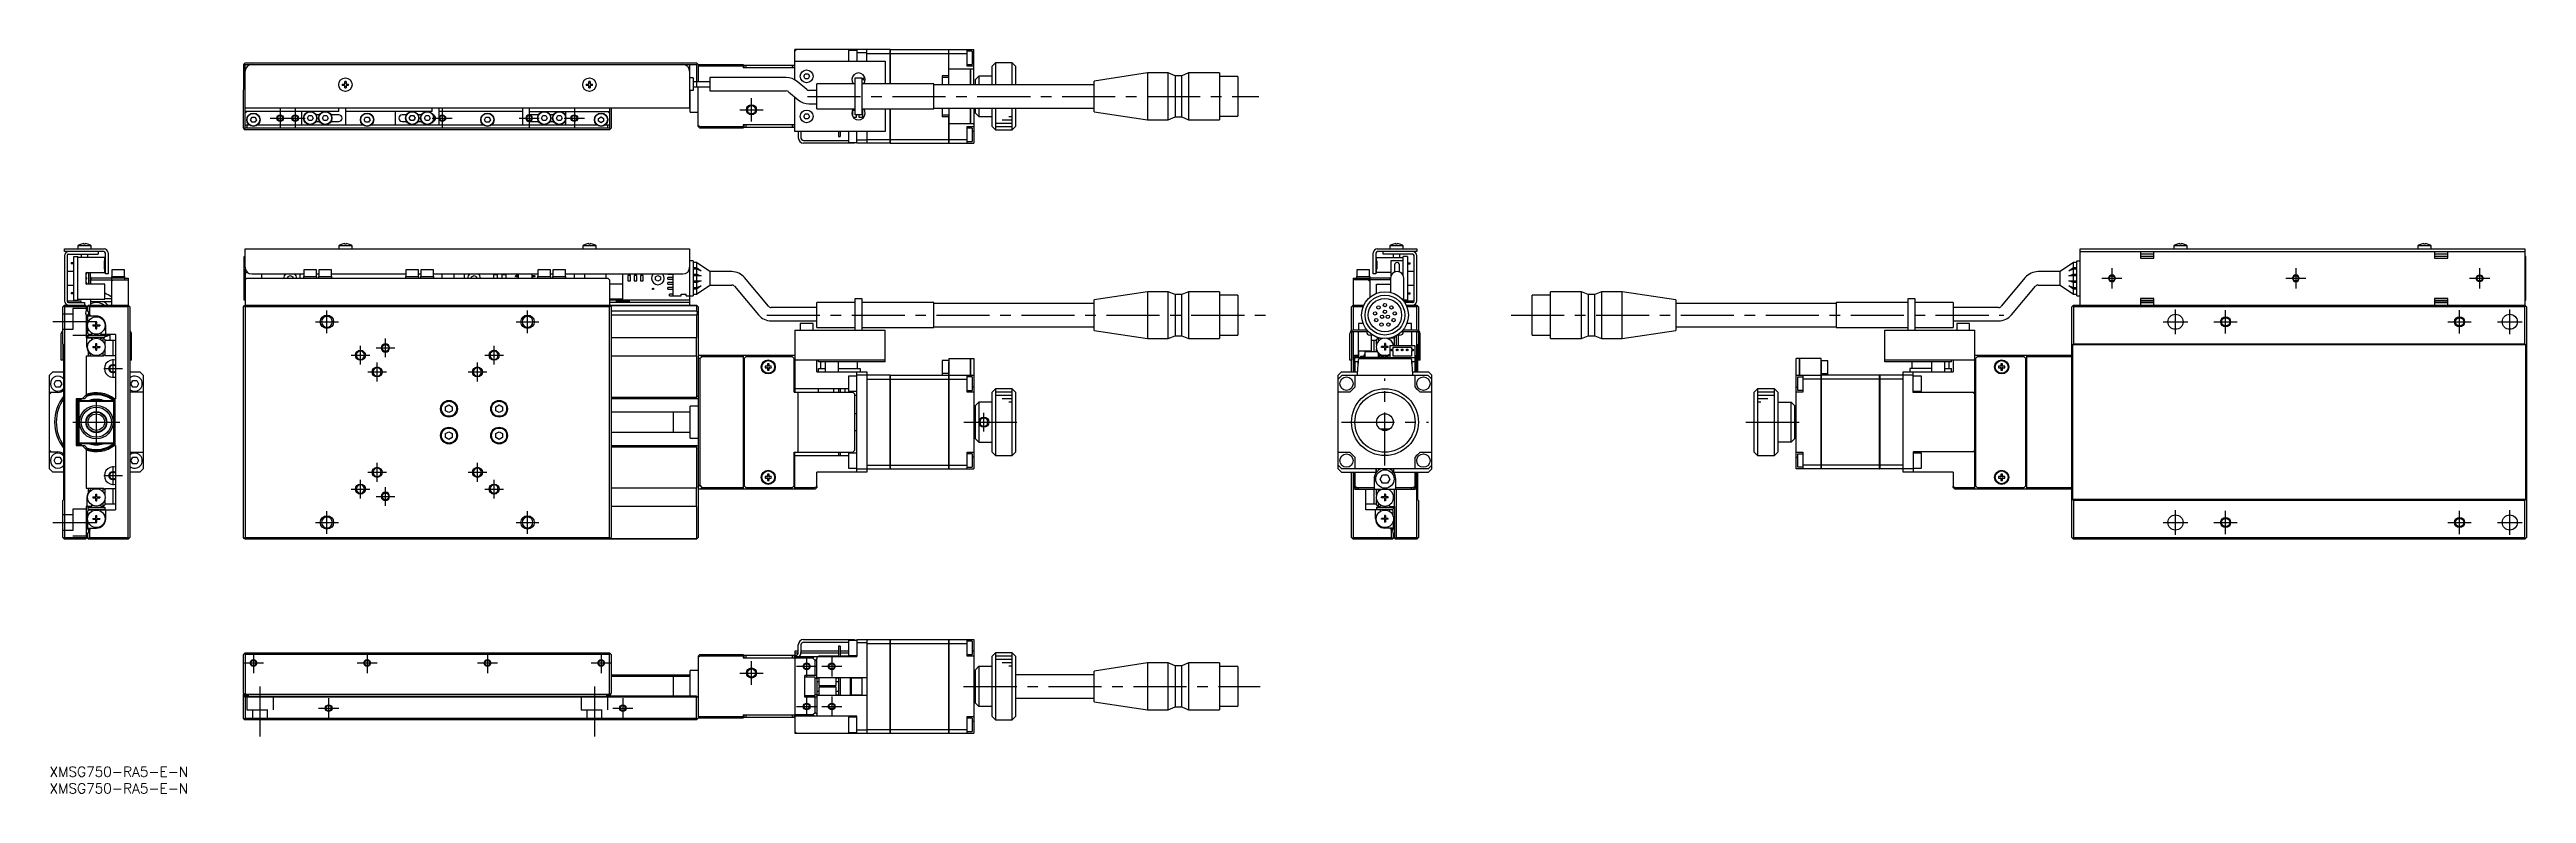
# Model space of a CAD drawing. Extents: x 0 to 741, y -8 to 214.
import ezdxf

# ---------------------------------------------------------------- set-up
doc = ezdxf.new("R2010")
doc.units = 0
doc.header["$LTSCALE"] = 0.5
doc.linetypes.add('CENTER', pattern=[50.8, 31.75, -6.35, 6.35, -6.35])
doc.linetypes.add('DASHED', pattern=[19.05, 12.7, -6.35])
for name, color, linetype in [('MSM_CENTER', 1, 'CENTER'), ('MSM_CONTINUOUS', 7, 'CONTINUOUS'), ('MSM_DASHED', 4, 'DASHED'), ('MSM_NARROW', 5, 'CONTINUOUS'), ('MSM_PART_NUMBER', 7, 'CONTINUOUS')]:
    doc.layers.add(name, color=color, linetype=linetype)
doc.styles.get("Standard").update_dxf_attribs({"font": 'txt.shx', "height": 1, "bigfont": 'bigfont.shx'})

# ---------------------------------------------------------------- blocks, each defined once
blk = doc.blocks.new('*U2')
at = {"layer": 'MSM_PART_NUMBER'}
blk.add_text('XMSG750-RA5-E-N', height=3, dxfattribs=at).set_placement((0, -3))
blk = doc.blocks.new('*U3')
at = {"layer": 'MSM_PART_NUMBER'}
blk.add_text('XMSG750-RA5-E-N', height=3, dxfattribs=at).set_placement((0, -8))

msp = doc.modelspace()

# ---------------------------------------------------------------- linework, layer by layer
at = {"layer": 'MSM_CENTER'}
for p, q in [((226.75, 200.39), (361.75, 200.39)), ((66, 193.89), (76.5, 193.89)), ((69, 196.89), (69, 190.89)), ((73.5, 196.89), (73.5, 190.89)), ((114.5, 193.89), (120.5, 193.89)), ((117.5, 196.89), (117.5, 190.89)), ((140.5, 193.89), (146.5, 193.89)), ((143.5, 196.89), (143.5, 190.89)), ((154, 193.89), (160, 193.89)), ((157, 196.89), (157, 190.89)), ((206.5, 196.39), (213.5, 196.39)), ((210, 192.89), (210, 199.89)), ((617, 149), (617, 143)), ((672, 149), (672, 143)), ((727, 149), (727, 143)), ((614, 146), (620, 146)), ((669, 146), (675, 146)), ((724, 146), (730, 146)), ((83, 129.6), (83, 136.4)), ((143, 129.6), (143, 136.4)), ((214.57, 135), (364.43, 135)), ((437.25, 135), (584.66, 135)), ((636, 129.3), (636, 136.7)), ((651, 129.5), (651, 136.5)), ((721, 129.5), (721, 136.5)), ((736, 129.3), (736, 136.7)), ((14.19, 133), (0.97, 133)), ((79.6, 133), (86.4, 133)), ((100.5, 122.4), (100.5, 128)), ((139.6, 133), (146.4, 133)), ((632.3, 133), (639.7, 133)), ((647.5, 133), (654.5, 133)), ((717.5, 133), (724.5, 133)), ((732.3, 133), (739.7, 133)), ((16.2, 119), (21.8, 119)), ((19, 116.2), (19, 121.8)), ((90.2, 123), (95.8, 123)), ((93, 120.2), (93, 125.8)), ((97.7, 125.2), (103.3, 125.2)), ((98, 115.2), (98, 120.8)), ((128, 115.2), (128, 120.8)), ((130.2, 123), (135.8, 123)), ((133, 120.2), (133, 125.8)), ((95.2, 118), (100.8, 118)), ((125.2, 118), (130.8, 118)), ((399.5, 90), (399.5, 116)), ((14, 96), (14, 110)), ((279.5, 100.2), (279.5, 105.8)), ((7, 103), (21, 103)), ((273.5, 103), (291.5, 103)), ((386.5, 103), (412.5, 103)), ((507.5, 103), (525.5, 103)), ((19, 84.2), (19, 89.8)), ((98, 85.2), (98, 90.8)), ((128, 85.2), (128, 90.8)), ((16.2, 87), (21.8, 87)), ((90.2, 83), (95.8, 83)), ((93, 80.2), (93, 85.8)), ((95.2, 88), (100.8, 88)), ((100.5, 78), (100.5, 83.6)), ((125.2, 88), (130.8, 88)), ((130.2, 83), (135.8, 83)), ((133, 80.2), (133, 85.8)), ((83, 69.6), (83, 76.4)), ((97.7, 80.8), (103.3, 80.8)), ((143, 69.6), (143, 76.4)), ((636, 69.3), (636, 76.7)), ((651, 69.5), (651, 76.5)), ((721, 69.5), (721, 76.5)), ((736, 69.3), (736, 76.7)), ((0.97, 73), (14.19, 73)), ((79.6, 73), (86.4, 73)), ((139.6, 73), (146.4, 73)), ((632.3, 73), (639.7, 73)), ((647.5, 73), (654.5, 73)), ((717.5, 73), (724.5, 73)), ((732.3, 73), (739.7, 73)), ((58, 31), (64, 31)), ((61, 34), (61, 28)), ((92, 31), (98, 31)), ((95, 34), (95, 28)), ((128, 31), (134, 31)), ((131, 34), (131, 28)), ((162, 31), (168, 31)), ((165, 34), (165, 28)), ((210, 24.5), (210, 31.5)), ((223.5, 30), (229.5, 30)), ((226.5, 33), (226.5, 27)), ((231, 30), (237, 30)), ((234, 33), (234, 27)), ((63, 9), (63, 24)), ((163, 24), (163, 9)), ((206.5, 28), (213.5, 28)), ((273.47, 24), (362.13, 24)), ((80.5, 17.5), (86.5, 17.5)), ((83.5, 20.5), (83.5, 14.5)), ((168.5, 17.5), (174.5, 17.5)), ((171.5, 20.5), (171.5, 14.5)), ((223.5, 18), (229.5, 18)), ((226.5, 21), (226.5, 15)), ((231, 18), (237, 18)), ((234, 21), (234, 15))]:
    msp.add_line(p, q, dxfattribs=at)
at = {"layer": 'MSM_CONTINUOUS'}
for p, q in [((58, 209.89), (58.25, 210.14)), ((58, 209.89), (58, 202.69)), ((58.5, 210.39), (58.25, 210.14)), ((58.25, 210.14), (58.5, 209.89)), ((58.5, 210.39), (193.5, 210.39)), ((58.5, 190.89), (58.5, 209.89)), ((58.5, 209.89), (193.5, 209.89)), ((191.5, 209.89), (191.5, 196.89)), ((194, 209.89), (193.5, 210.39)), ((193.5, 209.89), (193.75, 210.14)), ((193.5, 209.89), (193.5, 203.29)), ((194, 209.89), (207.5, 209.89)), ((194, 209.89), (194, 204.79)), ((207.5, 209.39), (194, 209.39)), ((207.5, 209.89), (207.5, 208.89)), ((223, 208.89), (207.5, 208.89)), ((207.8, 208.89), (207.8, 209.69)), ((207.8, 209.69), (222.8, 209.69)), ((208.3, 209.69), (208.3, 208.89)), ((222.3, 208.89), (222.3, 209.69)), ((222.8, 209.69), (222.8, 208.89)), ((223, 205.31), (223, 214.39)), ((223, 213.89), (223.5, 214.39)), ((251.49, 214.39), (223, 214.39)), ((223, 210.89), (250, 210.89)), ((239, 214.14), (239, 210.89)), ((241.5, 214.14), (239, 214.14)), ((241.5, 214.39), (241.5, 210.89)), ((244.5, 213.39), (241.5, 213.39)), ((244.5, 210.89), (244.5, 214.39)), ((244.5, 213.23), (251.49, 213.23)), ((250, 210.89), (250, 204.14)), ((251.49, 204.14), (251.49, 214.39)), ((251.5, 214.38), (251.49, 214.38)), ((251.5, 213.23), (251.49, 213.23)), ((251.5, 214.39), (268.99, 214.39)), ((251.5, 214.39), (251.5, 204.14)), ((251.5, 213.23), (268.99, 213.23)), ((268.99, 206.04), (268.99, 214.39)), ((269, 214.38), (268.99, 214.38)), ((269, 213.23), (268.99, 213.23)), ((269, 203.89), (269, 214.39)), ((269, 214.39), (276.5, 214.39)), ((269, 213.23), (274.5, 213.23)), ((269, 208.64), (275.49, 208.64)), ((274.5, 209.39), (274.5, 214.39)), ((276, 213.89), (274.5, 213.89)), ((274.5, 209.89), (276, 209.89)), ((276.5, 209.39), (274.5, 209.39)), ((275.49, 203.89), (275.49, 208.64)), ((275.5, 208.63), (275.49, 208.63)), ((275.5, 208.64), (275.5, 203.89)), ((275.5, 208.64), (276.3, 208.64)), ((276, 213.89), (276, 209.89)), ((276.5, 210.89), (276, 210.89)), ((276.3, 208.62), (276.3, 208.64)), ((276.5, 208.62), (276.3, 208.62)), ((276.5, 203.89), (276.5, 214.39)), ((283, 210.39), (282, 209.39)), ((282, 203.89), (282, 209.39)), ((283, 210.39), (283, 203.89)), ((288, 210.39), (283, 210.39)), ((288, 203.89), (288, 210.39)), ((289, 209.39), (288, 210.39)), ((289, 209.39), (289, 203.89)), ((58.5, 203.39), (58, 203.39)), ((58.5, 203.19), (58, 203.19)), ((58.4, 202.79), (58, 202.39)), ((58.1, 202.59), (58, 202.69)), ((58, 190.89), (58, 202.39)), ((58.1, 202.49), (58.1, 202.69)), ((58.2, 207.09), (58.5, 207.09)), ((58.2, 207.09), (58.2, 205.89)), ((58.2, 205.89), (58.5, 205.89)), ((58.5, 203.59), (58.3, 203.39)), ((58.5, 202.99), (58.4, 202.99)), ((58.5, 202.89), (58.4, 202.79)), ((58.5, 202.69), (58.4, 202.79)), ((87.57, 204.09), (88.3, 204.09)), ((88.3, 203.69), (87.57, 203.69)), ((88.3, 204.09), (88.3, 204.82)), ((88.3, 202.96), (88.3, 203.69)), ((88.7, 204.82), (88.7, 204.09)), ((88.7, 204.09), (89.43, 204.09)), ((88.7, 203.69), (88.7, 202.96)), ((89.43, 203.69), (88.7, 203.69)), ((160.57, 204.09), (161.3, 204.09)), ((161.3, 203.69), (160.57, 203.69)), ((161.3, 204.09), (161.3, 204.82)), ((161.3, 202.96), (161.3, 203.69)), ((161.7, 204.82), (161.7, 204.09)), ((161.7, 204.09), (162.43, 204.09)), ((162.43, 203.69), (161.7, 203.69)), ((161.7, 203.69), (161.7, 202.96)), ((192.5, 205.89), (191.5, 205.89)), ((192.5, 202.19), (191.5, 202.19)), ((191.7, 195.64), (191.7, 202.19)), ((192.5, 205.89), (192.5, 202.19)), ((197.5, 204.79), (192.5, 204.79)), ((192.5, 203.29), (197.5, 203.29)), ((194, 191.39), (194, 203.29)), ((197.5, 206.04), (197.5, 202.04)), ((220.41, 206.04), (197.5, 206.04)), ((197.5, 202.04), (220.41, 202.04)), ((221.05, 201.8), (223.97, 199.35)), ((223, 189.89), (223, 200.17)), ((226.54, 202.41), (223.62, 204.87)), ((225.63, 206.39), (226.07, 207.14)), ((226.07, 205.64), (225.63, 206.39)), ((226.07, 207.14), (226.93, 207.14)), ((226.93, 205.64), (226.07, 205.64)), ((226.93, 207.14), (227.37, 206.39)), ((227.37, 206.39), (226.93, 205.64)), ((229.5, 202.18), (227.19, 202.18)), ((229.5, 196.64), (229.5, 204.14)), ((241, 204.14), (229.5, 204.14)), ((241, 205.89), (243, 205.89)), ((241, 194.89), (241, 205.89)), ((243, 205.89), (243, 194.89)), ((264.5, 204.14), (243, 204.14)), ((243.5, 205.31), (243.5, 205.81)), ((243.95, 205.81), (243.5, 205.81)), ((243.5, 205.31), (244, 205.31)), ((243.5, 204.14), (243.5, 204.31)), ((243.69, 204.31), (243.5, 204.31)), ((264.5, 196.64), (264.5, 204.14)), ((312.5, 203.89), (264.5, 203.89)), ((267, 206.54), (267, 203.89)), ((268.99, 206.54), (267, 206.54)), ((269, 206.04), (267, 206.04)), ((277, 205.39), (278, 206.39)), ((277, 203.89), (277, 205.39)), ((278, 206.39), (278, 203.89)), ((282, 206.39), (278, 206.39)), ((328.5, 207.39), (312.5, 204.96)), ((312.5, 195.82), (312.5, 204.96)), ((328.5, 207.39), (328.5, 193.39)), ((334.7, 207.39), (328.5, 207.39)), ((334.7, 193.39), (334.7, 207.39)), ((336.7, 206.54), (334.7, 207.39)), ((336.7, 206.54), (336.7, 194.24)), ((338.7, 206.54), (336.7, 206.54)), ((340.7, 207.39), (338.7, 206.54)), ((338.7, 194.24), (338.7, 206.54)), ((340.7, 207.39), (340.7, 193.39)), ((350, 207.39), (340.7, 207.39)), ((350, 207.39), (350, 193.39)), ((355.5, 206.34), (350, 206.34)), ((355.5, 206.34), (355.5, 194.44)), ((191.5, 196.89), (58.5, 196.89)), ((58.5, 195.39), (59, 195.89)), ((86.5, 195.89), (58.5, 195.89)), ((60.13, 193.39), (60.57, 194.14)), ((60.57, 192.64), (60.13, 193.39)), ((60.57, 194.14), (61.43, 194.14)), ((61.43, 194.14), (61.87, 193.39)), ((61.87, 193.39), (61.43, 192.64)), ((75.5, 191.89), (75.5, 195.89)), ((77.13, 193.89), (77.57, 194.64)), ((77.57, 193.14), (77.13, 193.89)), ((77.57, 194.64), (78.43, 194.64)), ((78.43, 193.14), (77.57, 193.14)), ((78.43, 194.64), (78.87, 193.89)), ((78.87, 193.89), (78.43, 193.14)), ((80.77, 194.89), (79.73, 194.89)), ((79.73, 192.89), (80.77, 192.89)), ((81.63, 193.89), (82.07, 194.64)), ((82.07, 193.14), (81.63, 193.89)), ((82.07, 194.64), (82.93, 194.64)), ((82.93, 193.14), (82.07, 193.14)), ((82.93, 194.64), (83.37, 193.89)), ((83.37, 193.89), (82.93, 193.14)), ((86.5, 194.89), (84.23, 194.89)), ((84.23, 192.89), (86.5, 192.89)), ((86.5, 195.89), (86.5, 196.89)), ((88.5, 196.89), (88.5, 191.89)), ((114.5, 195.89), (88.5, 195.89)), ((94.13, 193.39), (94.57, 194.14)), ((94.57, 192.64), (94.13, 193.39)), ((94.57, 194.14), (95.43, 194.14)), ((95.43, 194.14), (95.87, 193.39)), ((95.87, 193.39), (95.43, 192.64)), ((103.5, 191.89), (103.5, 195.89)), ((106.77, 194.89), (105.5, 194.89)), ((105.5, 192.89), (106.77, 192.89)), ((107.63, 193.89), (108.07, 194.64)), ((108.07, 193.14), (107.63, 193.89)), ((108.07, 194.64), (108.93, 194.64)), ((108.93, 193.14), (108.07, 193.14)), ((108.93, 194.64), (109.37, 193.89)), ((109.37, 193.89), (108.93, 193.14)), ((111.27, 194.89), (110.23, 194.89)), ((110.23, 192.89), (111.27, 192.89)), ((112.13, 193.89), (112.57, 194.64)), ((112.57, 193.14), (112.13, 193.89)), ((112.57, 194.64), (113.43, 194.64)), ((113.43, 193.14), (112.57, 193.14)), ((113.43, 194.64), (113.87, 193.89)), ((113.87, 193.89), (113.43, 193.14)), ((114.5, 195.89), (114.5, 196.89)), ((116.5, 196.89), (116.5, 191.89)), ((141.5, 195.89), (116.5, 195.89)), ((130.13, 193.39), (130.57, 194.14)), ((130.57, 192.64), (130.13, 193.39)), ((130.57, 194.14), (131.43, 194.14)), ((131.43, 194.14), (131.87, 193.39)), ((131.87, 193.39), (131.43, 192.64)), ((141.5, 196.89), (141.5, 191.89)), ((143.5, 196.89), (143.5, 195.89)), ((143.5, 195.89), (167.5, 195.89)), ((146.27, 194.89), (143.5, 194.89)), ((143.5, 192.89), (146.27, 192.89)), ((147.13, 193.89), (147.57, 194.64)), ((147.57, 193.14), (147.13, 193.89)), ((147.57, 194.64), (148.43, 194.64)), ((148.43, 193.14), (147.57, 193.14)), ((148.43, 194.64), (148.87, 193.89)), ((148.87, 193.89), (148.43, 193.14)), ((150.77, 194.89), (149.73, 194.89)), ((149.73, 192.89), (150.77, 192.89)), ((151.63, 193.89), (152.07, 194.64)), ((152.07, 193.14), (151.63, 193.89)), ((152.07, 194.64), (152.93, 194.64)), ((152.93, 193.14), (152.07, 193.14)), ((152.93, 194.64), (153.37, 193.89)), ((153.37, 193.89), (152.93, 193.14)), ((154.5, 191.89), (154.5, 195.89)), ((164.25, 193.82), (165, 194.25)), ((164.25, 192.95), (164.25, 193.82)), ((165, 192.52), (164.25, 192.95)), ((165, 194.25), (165.75, 193.82)), ((165.75, 192.95), (165, 192.52)), ((165.75, 193.82), (165.75, 192.95)), ((167, 195.89), (167.5, 195.39)), ((167.5, 196.89), (167.5, 190.89)), ((168, 196.89), (168, 190.89)), ((191.5, 197.39), (191.7, 197.39)), ((191.7, 195.64), (194, 195.64)), ((225.63, 194.39), (226.07, 195.14)), ((226.07, 193.64), (225.63, 194.39)), ((226.07, 195.14), (226.93, 195.14)), ((226.93, 193.64), (226.07, 193.64)), ((226.93, 195.14), (227.37, 194.39)), ((227.37, 194.39), (226.93, 193.64)), ((227.19, 198.18), (229.5, 198.18)), ((229.5, 196.64), (241, 196.64)), ((240.17, 196.16), (240.17, 194.59)), ((241, 196.16), (240.17, 196.16)), ((240.42, 194.16), (241.42, 194.16)), ((243, 194.89), (241, 194.89)), ((241.42, 194.16), (241.42, 194.89)), ((242.07, 194.89), (242.07, 194.16)), ((242.07, 194.16), (243.32, 194.16)), ((243, 196.64), (264.5, 196.64)), ((243.32, 196.16), (243, 196.16)), ((243.32, 194.16), (243.32, 196.16)), ((250, 196.64), (250, 189.89)), ((251.49, 186.39), (251.49, 196.64)), ((251.5, 196.64), (251.5, 186.39)), ((264.5, 196.89), (312.5, 196.89)), ((267, 196.89), (267, 194.23)), ((269, 194.73), (267, 194.73)), ((268.99, 194.23), (267, 194.23)), ((268.99, 186.39), (268.99, 194.73)), ((269, 196.89), (269, 186.39)), ((275.49, 192.14), (275.49, 196.89)), ((275.5, 196.89), (275.5, 192.14)), ((276.5, 196.89), (276.5, 186.39)), ((277, 195.39), (277, 196.89)), ((278, 194.39), (277, 195.39)), ((278, 196.89), (278, 194.39)), ((278, 194.39), (282, 194.39)), ((282, 191.39), (282, 196.89)), ((283, 196.89), (283, 190.39)), ((288, 190.39), (288, 196.89)), ((289, 196.89), (289, 191.39)), ((312.5, 195.82), (328.5, 193.39)), ((328.5, 193.39), (334.7, 193.39)), ((334.7, 193.39), (336.7, 194.24)), ((336.7, 194.24), (338.7, 194.24)), ((338.7, 194.24), (340.7, 193.39)), ((340.7, 193.39), (350, 193.39)), ((350, 194.44), (355.5, 194.44)), ((58, 190.89), (58.25, 190.64)), ((58.25, 190.64), (58.5, 190.89)), ((58.25, 190.64), (58.5, 190.39)), ((58.5, 191.89), (59.68, 191.89)), ((167.5, 190.89), (58.5, 190.89)), ((167.5, 190.39), (58.5, 190.39)), ((59, 191.89), (59, 190.89)), ((61.43, 192.64), (60.57, 192.64)), ((62.32, 191.89), (93.68, 191.89)), ((95.43, 192.64), (94.57, 192.64)), ((96.32, 191.89), (129.68, 191.89)), ((131.43, 192.64), (130.57, 192.64)), ((132.32, 191.89), (163.68, 191.89)), ((166.32, 191.89), (167.5, 191.89)), ((167, 190.89), (167, 191.89)), ((167.5, 190.89), (167.75, 190.64)), ((167.5, 190.39), (168, 190.89)), ((194, 191.69), (194.61, 191.39)), ((194.5, 190.89), (194, 191.39)), ((207.5, 190.89), (194.5, 190.89)), ((194.61, 191.39), (207.5, 191.39)), ((194.61, 191.39), (195.11, 190.89)), ((223, 191.89), (207.5, 191.89)), ((207.5, 191.89), (207.5, 190.89)), ((207.8, 191.09), (207.8, 191.89)), ((223, 191.09), (207.8, 191.09)), ((208.3, 191.89), (208.3, 191.09)), ((222.3, 191.09), (222.3, 191.89)), ((222.8, 191.89), (222.8, 191.09)), ((250, 189.89), (223, 189.89)), ((224, 189.89), (224, 187.99)), ((224.8, 189.89), (224.8, 187.99)), ((225.6, 187.19), (239, 187.19)), ((240.8, 186.39), (225.6, 186.39)), ((236, 189.89), (236, 188.39)), ((236, 188.39), (236.5, 188.39)), ((236.5, 189.89), (236.5, 188.39)), ((239, 189.89), (239, 186.64)), ((239, 186.64), (241.5, 186.64)), ((240.3, 186.39), (240.3, 186.64)), ((240.8, 186.64), (240.8, 186.39)), ((241.5, 186.39), (241.5, 189.89)), ((241.5, 187.39), (244.5, 187.39)), ((251.49, 186.39), (241.5, 186.39)), ((244.5, 189.89), (244.5, 186.39)), ((244.5, 187.54), (251.49, 187.54)), ((251.5, 187.55), (251.49, 187.55)), ((251.5, 186.4), (251.49, 186.4)), ((251.5, 187.54), (268.99, 187.54)), ((251.5, 186.39), (268.99, 186.39)), ((269, 187.55), (268.99, 187.55)), ((269, 186.4), (268.99, 186.4)), ((275.49, 192.14), (269, 192.14)), ((269, 187.54), (274.5, 187.54)), ((269, 186.39), (276.5, 186.39)), ((274.5, 191.39), (276.5, 191.39)), ((274.5, 186.39), (274.5, 191.39)), ((276, 190.89), (274.5, 190.89)), ((274.5, 186.89), (276, 186.89)), ((275.5, 192.15), (275.49, 192.15)), ((276.3, 192.14), (275.5, 192.14)), ((276, 190.89), (276, 186.89)), ((276.5, 189.89), (276, 189.89)), ((276.3, 192.16), (276.5, 192.16)), ((276.3, 192.14), (276.3, 192.16)), ((282, 191.39), (283, 190.39)), ((283, 190.39), (288, 190.39)), ((288, 190.39), (289, 191.39)), ((12.5, 155.7), (8.5, 155.7)), ((8.5, 155.7), (8.5, 154.8)), ((9.57, 156.26), (9.55, 156.26)), ((10.3, 156.26), (10.3, 156.39)), ((10.7, 156.26), (10.3, 156.26)), ((10.7, 156.39), (10.7, 156.26)), ((11.45, 156.26), (11.43, 156.26)), ((12.5, 154.8), (12.5, 155.7)), ((90.5, 155.7), (86.5, 155.7)), ((86.5, 155.7), (86.5, 154.8)), ((87.57, 156.26), (87.55, 156.26)), ((88.3, 156.26), (88.3, 156.39)), ((88.7, 156.26), (88.3, 156.26)), ((88.7, 156.39), (88.7, 156.26)), ((89.45, 156.26), (89.43, 156.26)), ((90.5, 154.8), (90.5, 155.7)), ((163.5, 155.7), (159.5, 155.7)), ((159.5, 155.7), (159.5, 154.8)), ((160.57, 156.26), (160.55, 156.26)), ((161.3, 156.26), (161.3, 156.39)), ((161.7, 156.26), (161.3, 156.26)), ((161.7, 156.39), (161.7, 156.26)), ((162.45, 156.26), (162.43, 156.26)), ((163.5, 154.8), (163.5, 155.7)), ((405, 155.7), (401, 155.7)), ((401, 155.7), (401, 154.8)), ((402.07, 156.26), (402.05, 156.26)), ((402.8, 156.26), (402.8, 156.39)), ((403.2, 156.26), (402.8, 156.26)), ((403.2, 156.39), (403.2, 156.26)), ((403.95, 156.26), (403.93, 156.26)), ((405, 154.8), (405, 155.7)), ((639.5, 155.7), (635.5, 155.7)), ((635.5, 155.7), (635.5, 154.8)), ((636.57, 156.26), (636.55, 156.26)), ((637.3, 156.26), (637.3, 156.39)), ((637.7, 156.26), (637.3, 156.26)), ((637.7, 156.39), (637.7, 156.26)), ((638.45, 156.26), (638.43, 156.26)), ((639.5, 154.8), (639.5, 155.7)), ((712.5, 155.7), (708.5, 155.7)), ((708.5, 155.7), (708.5, 154.8)), ((709.57, 156.26), (709.55, 156.26)), ((710.3, 156.26), (710.3, 156.39)), ((710.7, 156.26), (710.3, 156.26)), ((710.7, 156.39), (710.7, 156.26)), ((711.45, 156.26), (711.43, 156.26)), ((712.5, 154.8), (712.5, 155.7)), ((4.5, 154), (4.5, 154.8)), ((4.5, 154.8), (16.3, 154.8)), ((16.2, 154), (4.5, 154)), ((4.5, 152.8), (4.5, 139.2)), ((5.3, 152.8), (5.3, 139.2)), ((5.7, 153.2), (14.5, 153.2)), ((6.5, 150.62), (6.5, 150.38)), ((7.3, 150.62), (6.5, 150.62)), ((7.3, 150.38), (6.5, 150.38)), ((7.3, 139.5), (7.3, 152.5)), ((7.3, 152.5), (8.5, 152.5)), ((8.5, 139.5), (8.5, 152.5)), ((16.5, 152.25), (8.5, 152.25)), ((9.5, 153.2), (9.5, 152.25)), ((11.5, 152.25), (11.5, 153.2)), ((14.5, 154), (14.5, 153.2)), ((16.4, 148.75), (16.4, 151.25)), ((16.5, 151.25), (16.4, 151.25)), ((16.4, 150.45), (16.5, 150.45)), ((16.4, 150.07), (16.5, 150.07)), ((16.4, 149.93), (16.5, 149.93)), ((16.4, 149.55), (16.5, 149.55)), ((16.5, 148.75), (16.4, 148.75)), ((16.5, 151.25), (16.5, 152.25)), ((16.5, 149.55), (16.5, 150.45)), ((16.5, 147.75), (16.5, 148.75)), ((16.7, 147.3), (16.7, 153.5)), ((17.5, 153.6), (17.5, 147.3)), ((22.4, 148.5), (18.6, 148.5)), ((18.6, 148.5), (18.6, 146.5)), ((22.4, 146.5), (22.4, 148.5)), ((58.2, 152.5), (58.5, 152.5)), ((58.2, 139.5), (58.2, 152.5)), ((58.5, 149.3), (58.5, 154.8)), ((58.5, 154.8), (191.5, 154.8)), ((58.5, 148.75), (58.5, 138)), ((58.58, 148.75), (58.5, 148.75)), ((79.9, 148.5), (76.1, 148.5)), ((76.1, 148.5), (76.1, 146.5)), ((79.9, 146.5), (79.9, 148.5)), ((84.4, 148.5), (80.6, 148.5)), ((80.6, 148.5), (80.6, 146.5)), ((84.4, 146.5), (84.4, 148.5)), ((110.4, 148.5), (106.6, 148.5)), ((106.6, 148.5), (106.6, 146.5)), ((110.4, 146.5), (110.4, 148.5)), ((114.9, 148.5), (111.1, 148.5)), ((111.1, 148.5), (111.1, 146.5)), ((114.9, 146.5), (114.9, 148.5)), ((149.9, 148.5), (146.1, 148.5)), ((146.1, 148.5), (146.1, 146.5)), ((149.9, 146.5), (149.9, 148.5)), ((154.4, 148.5), (150.6, 148.5)), ((150.6, 148.5), (150.6, 146.5)), ((154.4, 146.5), (154.4, 148.5)), ((191.5, 154.8), (191.5, 138)), ((192.5, 151.25), (191.5, 151.25)), ((192.5, 151.25), (192.5, 140.75)), ((193.5, 150.75), (192.5, 150.75)), ((192.5, 149.25), (193.5, 149.25)), ((193.5, 148.75), (192.5, 148.75)), ((193.5, 150.75), (193.5, 149.25)), ((197.5, 148), (193.5, 150.75)), ((193.5, 149.25), (194.95, 148.25)), ((193.5, 148.75), (193.5, 147.25)), ((194.95, 148.25), (193.5, 148.75)), ((394.9, 148.5), (391.1, 148.5)), ((391.1, 148.5), (391.1, 146.5)), ((394.9, 146.5), (394.9, 148.5)), ((396, 147.3), (396, 153.6)), ((396.8, 153.5), (396.8, 147.3)), ((397, 152.25), (405, 152.25)), ((397, 151.25), (397, 152.25)), ((397, 151.25), (397.1, 151.25)), ((397, 150.45), (397, 149.55)), ((397.1, 150.45), (397, 150.45)), ((397.1, 150.07), (397, 150.07)), ((397.1, 149.93), (397, 149.93)), ((397.1, 149.55), (397, 149.55)), ((397, 147.75), (397, 148.75)), ((397, 148.75), (397.1, 148.75)), ((397.1, 151.25), (397.1, 148.75)), ((397.2, 154.8), (409, 154.8)), ((409, 154), (397.3, 154)), ((399, 153.2), (399, 154)), ((407.8, 153.2), (399, 153.2)), ((401.3, 151.25), (401.3, 146.76)), ((405, 151.25), (401.3, 151.25)), ((402, 153.2), (402, 152.25)), ((402.4, 150), (402.4, 147.85)), ((403.9, 147.85), (403.9, 150)), ((404, 152.25), (404, 153.2)), ((405, 146.76), (405, 152.5)), ((406.2, 152.5), (405, 152.5)), ((406.2, 152.5), (406.2, 139.5)), ((406.2, 150.62), (407, 150.62)), ((406.2, 150.38), (407, 150.38)), ((407, 150.38), (407, 150.62)), ((408.2, 139.2), (408.2, 152.8)), ((409, 154.8), (409, 154)), ((409, 139.2), (409, 152.8)), ((605.5, 150.75), (601.5, 148)), ((604.05, 148.25), (605.5, 149.25)), ((605.5, 148.75), (604.05, 148.25)), ((605.5, 149.25), (605.5, 150.75)), ((606.5, 150.75), (605.5, 150.75)), ((605.5, 149.25), (606.5, 149.25)), ((605.5, 147.25), (605.5, 148.75)), ((606.5, 148.75), (605.5, 148.75)), ((606.5, 151.25), (607.5, 151.25)), ((606.5, 140.75), (606.5, 151.25)), ((607.5, 154.8), (740.5, 154.8)), ((607.5, 138), (607.5, 154.8)), ((607.5, 154), (740.5, 154)), ((625.5, 154), (625.5, 152)), ((629.5, 153.2), (625.5, 153.2)), ((629.5, 152.5), (625.5, 152.5)), ((625.5, 152), (629.5, 152)), ((629.5, 152), (629.5, 154)), ((713.5, 154), (713.5, 152)), ((717.5, 153.2), (713.5, 153.2)), ((717.5, 152.5), (713.5, 152.5)), ((713.5, 152), (717.5, 152)), ((717.5, 152), (717.5, 154)), ((740.5, 154.8), (740.5, 138)), ((740.8, 152.5), (740.5, 152.5)), ((740.8, 139.5), (740.8, 152.5)), ((7.3, 148), (5.3, 148)), ((5.3, 144), (7.3, 144)), ((6.5, 141.62), (6.5, 141.38)), ((7.3, 141.62), (6.5, 141.62)), ((7.3, 141.38), (6.5, 141.38)), ((11, 144.25), (11, 147.75)), ((11, 147.75), (16.5, 147.75)), ((16.5, 144.25), (11, 144.25)), ((11.7, 147.75), (11.7, 144.25)), ((12.2, 147.75), (12.2, 144.25)), ((12.35, 144.25), (12.35, 146)), ((12.5, 145.5), (12.5, 146)), ((22.5, 146), (12.5, 146)), ((12.5, 145.5), (23.5, 145.5)), ((16.5, 139.75), (16.5, 144.25)), ((17.5, 147.3), (16.7, 147.3)), ((18.5, 146.5), (22.5, 146.5)), ((18.5, 146.5), (18.5, 138)), ((18.5, 145), (19, 145.5)), ((22.5, 145.5), (22.5, 146.5)), ((22.5, 146), (23.5, 146)), ((23.5, 146), (23.5, 138)), ((58.5, 147.75), (59.24, 147.75)), ((59, 146), (58.5, 145.5)), ((59, 146), (167, 146)), ((60.5, 147.3), (76.1, 147.3)), ((63.5, 146), (63.5, 147.3)), ((71.25, 146.43), (72, 146.87)), ((71.25, 146), (71.25, 146.43)), ((72, 146.87), (72.75, 146.43)), ((72.75, 146.43), (72.75, 146)), ((74.9, 147.3), (74.9, 146)), ((76, 146.5), (80, 146.5)), ((76, 146.5), (76, 146)), ((79.9, 147.3), (80.6, 147.3)), ((80, 146), (80, 146.5)), ((80.5, 146.5), (84.5, 146.5)), ((80.5, 146.5), (80.5, 146)), ((84.4, 147.3), (106.6, 147.3)), ((84.5, 146), (84.5, 146.5)), ((106.5, 146.5), (110.5, 146.5)), ((106.5, 146.5), (106.5, 146)), ((110.4, 147.3), (111.1, 147.3)), ((110.5, 146), (110.5, 146.5)), ((111, 146.5), (115, 146.5)), ((111, 146.5), (111, 146)), ((114.9, 147.3), (146.1, 147.3)), ((115, 146), (115, 146.5)), ((117.5, 146), (117.5, 147.3)), ((120.9, 147.3), (120.9, 146)), ((124.1, 146), (124.1, 147.3)), ((126.25, 146.43), (127, 146.87)), ((126.25, 146), (126.25, 146.43)), ((127, 146.87), (127.75, 146.43)), ((127.75, 146.43), (127.75, 146)), ((132.77, 147), (132.77, 146)), ((134.02, 147), (132.77, 147)), ((134.02, 146), (134.02, 147)), ((136.56, 147), (135.31, 147)), ((135.31, 147), (135.31, 146)), ((136.56, 146), (136.56, 147)), ((139.29, 146.74), (139.29, 146.53)), ((139.29, 146.74), (139.54, 146.74)), ((139.54, 146.53), (139.29, 146.53)), ((139.54, 146.74), (139.6, 146.85)), ((139.6, 146.42), (139.54, 146.53)), ((140.34, 146.85), (139.6, 146.85)), ((140.34, 146.42), (139.6, 146.42)), ((139.9, 146.42), (139.9, 146.85)), ((140.34, 146), (140.34, 147.3)), ((144.24, 147.3), (144.24, 146)), ((144.24, 146.85), (144.97, 146.85)), ((144.97, 146.42), (144.24, 146.42)), ((144.68, 146.85), (144.68, 146.42)), ((144.97, 146.85), (145.04, 146.74)), ((145.04, 146.53), (144.97, 146.42)), ((145.04, 146.74), (145.29, 146.74)), ((145.29, 146.53), (145.04, 146.53)), ((145.29, 146.53), (145.29, 146.74)), ((146, 146.5), (150, 146.5)), ((146, 146.5), (146, 146)), ((149.9, 147.3), (150.6, 147.3)), ((150, 146), (150, 146.5)), ((150.5, 146.5), (154.5, 146.5)), ((150.5, 146.5), (150.5, 146)), ((154.4, 147.3), (189.5, 147.3)), ((154.5, 146), (154.5, 146.5)), ((156.9, 147.3), (156.9, 146)), ((160.1, 146), (160.1, 147.3)), ((166.5, 146), (166.5, 147.3)), ((167.5, 145.5), (167, 146)), ((167.5, 145.5), (167.5, 138)), ((171.5, 144.25), (167.5, 144.25)), ((171.5, 139.75), (171.5, 147.3)), ((173.8, 146.8), (173, 146.8)), ((173, 146.8), (173, 145.2)), ((173, 145.2), (173.8, 145.2)), ((173.8, 145.2), (173.8, 146.8)), ((175.71, 146.8), (174.91, 146.8)), ((174.91, 146.8), (174.91, 145.2)), ((174.91, 145.2), (175.71, 145.2)), ((175.71, 145.2), (175.71, 146.8)), ((176.81, 146.8), (176.81, 145.2)), ((177.61, 146.8), (176.81, 146.8)), ((176.81, 145.2), (177.61, 145.2)), ((177.61, 145.2), (177.61, 146.8)), ((181.25, 146.43), (182, 146.87)), ((181.25, 145.57), (181.25, 146.43)), ((182, 145.13), (181.25, 145.57)), ((182, 146.87), (182.75, 146.43)), ((182.75, 145.57), (182, 145.13)), ((182.75, 146.43), (182.75, 145.57)), ((185, 147.25), (185, 147.3)), ((185, 147.25), (186.5, 147.25)), ((185, 145.75), (185, 146.25)), ((186.5, 146.25), (185, 146.25)), ((185, 145.75), (186.5, 145.75)), ((185, 144.25), (185, 144.75)), ((186.5, 144.75), (185, 144.75)), ((185, 144.25), (186.5, 144.25)), ((185, 142.75), (185, 143.25)), ((186.5, 143.25), (185, 143.25)), ((185, 142.75), (186.5, 142.75)), ((185.5, 140.75), (185.5, 141.25)), ((186.5, 141.25), (185.5, 141.25)), ((186.5, 147.3), (186.5, 140.75)), ((189, 141.25), (190.5, 141.25)), ((189, 140.75), (189, 141.25)), ((190.5, 140.75), (190.5, 141.25)), ((192.5, 147.25), (193.5, 147.25)), ((194.95, 146.75), (192.5, 146.75)), ((192.5, 145.25), (194.95, 145.25)), ((193.5, 144.75), (192.5, 144.75)), ((192.5, 143.25), (193.5, 143.25)), ((193.5, 142.75), (192.5, 142.75)), ((192.5, 141.25), (193.5, 141.25)), ((193.5, 147.25), (194.95, 146.75)), ((193.5, 146.75), (193.5, 145.25)), ((194.95, 145.25), (193.5, 144.75)), ((193.5, 144.75), (193.5, 143.25)), ((193.5, 141.25), (197.5, 144)), ((193.5, 143.25), (194.95, 143.75)), ((194.95, 143.75), (193.5, 142.75)), ((193.5, 142.75), (193.5, 141.25)), ((197.5, 148), (197.5, 144)), ((204.1, 148), (197.5, 148)), ((197.5, 144), (204.1, 144)), ((204.87, 143.64), (212.07, 135.06)), ((215.13, 137.63), (207.93, 146.21)), ((328.5, 142), (312.5, 139.57)), ((328.5, 142), (328.5, 128)), ((334.7, 142), (328.5, 142)), ((334.7, 128), (334.7, 142)), ((336.7, 141.15), (334.7, 142)), ((336.7, 141.15), (336.7, 128.85)), ((338.7, 141.15), (336.7, 141.15)), ((340.7, 142), (338.7, 141.15)), ((338.7, 128.85), (338.7, 141.15)), ((340.7, 142), (340.7, 128)), ((350, 142), (340.7, 142)), ((350, 142), (350, 128)), ((355.5, 140.95), (350, 140.95)), ((355.5, 140.95), (355.5, 129.05)), ((390, 146), (393, 146)), ((390, 146), (390, 138)), ((401, 145.5), (390, 145.5)), ((391, 146.5), (395, 146.5)), ((391, 146.5), (391, 145.5)), ((393, 146), (395, 146)), ((394.5, 145.5), (395, 145)), ((395, 146.5), (395, 140.36)), ((401, 146), (395, 146)), ((396.8, 147.3), (396, 147.3)), ((401.3, 147.75), (397, 147.75)), ((397, 144.25), (401.15, 144.25)), ((397, 141.54), (397, 144.25)), ((401, 146), (401, 145.5)), ((401.15, 146), (401.15, 141.8)), ((405.15, 139.13), (405.15, 146)), ((408.2, 148), (406.2, 148)), ((406.2, 144), (408.2, 144)), ((406.2, 141.62), (407, 141.62)), ((406.2, 141.38), (407, 141.38)), ((407, 141.38), (407, 141.62)), ((443.5, 129.05), (443.5, 140.95)), ((449, 140.95), (443.5, 140.95)), ((449, 128), (449, 142)), ((458.3, 142), (449, 142)), ((458.3, 128), (458.3, 142)), ((460.3, 141.15), (458.3, 142)), ((460.3, 141.15), (460.3, 128.85)), ((462.3, 141.15), (460.3, 141.15)), ((464.3, 142), (462.3, 141.15)), ((462.3, 128.85), (462.3, 141.15)), ((464.3, 142), (464.3, 128)), ((470.5, 142), (464.3, 142)), ((470.5, 128), (470.5, 142)), ((486.5, 139.57), (470.5, 142)), ((591.07, 146.21), (583.87, 137.63)), ((586.93, 135.06), (594.13, 143.64)), ((601.5, 148), (594.9, 148)), ((594.9, 144), (601.5, 144)), ((601.5, 144), (601.5, 148)), ((601.5, 144), (605.5, 141.25)), ((604.05, 146.75), (605.5, 147.25)), ((606.5, 146.75), (604.05, 146.75)), ((604.05, 145.25), (606.5, 145.25)), ((605.5, 144.75), (604.05, 145.25)), ((604.05, 143.75), (605.5, 143.25)), ((605.5, 142.75), (604.05, 143.75)), ((605.5, 147.25), (606.5, 147.25)), ((605.5, 145.25), (605.5, 146.75)), ((605.5, 143.25), (605.5, 144.75)), ((606.5, 144.75), (605.5, 144.75)), ((605.5, 143.25), (606.5, 143.25)), ((605.5, 141.25), (605.5, 142.75)), ((606.5, 142.75), (605.5, 142.75)), ((605.5, 141.25), (606.5, 141.25)), ((4, 137.5), (4.5, 138)), ((4, 126.4), (4, 137.5)), ((4.5, 137.5), (4.25, 137.75)), ((4.5, 138), (10.8, 138)), ((4.5, 137.5), (4.5, 68.5)), ((11, 137.5), (4.5, 137.5)), ((5.5, 139.3), (9.5, 139.3)), ((5.5, 139.3), (5.5, 138.85)), ((5.7, 138.8), (10.5, 138.8)), ((11, 137), (7, 137)), ((7.3, 139.5), (8.5, 139.5)), ((8.35, 139.5), (8.35, 139.3)), ((8.5, 139.75), (16.5, 139.75)), ((9.5, 138.8), (9.5, 139.3)), ((10.5, 138.8), (10.5, 138)), ((10.8, 138), (11, 137.8)), ((11, 137.8), (11, 136.26)), ((11, 134.94), (11, 128.2)), ((11.5, 137.8), (11.7, 138)), ((11.5, 136.26), (11.5, 137.8)), ((11.5, 132.61), (11.5, 134.94)), ((14, 134.7), (11.5, 134.7)), ((11.6, 137.9), (12, 137.5)), ((12, 135.2), (11.65, 134.7)), ((11.7, 138), (23.5, 138)), ((12, 137.5), (12, 135.2)), ((23.5, 137.5), (12, 137.5)), ((12.5, 134.7), (12, 135.2)), ((12.35, 138), (12.35, 139.75)), ((18.5, 139), (12.35, 139)), ((16.5, 140), (18.5, 140)), ((24, 137.5), (23.5, 138)), ((23.5, 137.5), (23.75, 137.75)), ((23.5, 68.5), (23.5, 137.5)), ((24, 137.5), (24, 68.5)), ((58, 137.5), (58.25, 137.75)), ((58, 68.5), (58, 137.5)), ((58.5, 139.5), (58.2, 139.5)), ((58.25, 137.75), (58.5, 138)), ((58.25, 137.75), (58.5, 137.5)), ((58.5, 138), (193.5, 138)), ((167.5, 137.5), (58.5, 137.5)), ((58.5, 137.5), (58.5, 68.5)), ((171.5, 139.75), (167.5, 139.75)), ((191.5, 139.5), (167.5, 139.5)), ((191.5, 138.8), (167.5, 138.8)), ((167.5, 138), (168, 137.5)), ((167.5, 137.5), (167.75, 137.75)), ((167.5, 68.5), (167.5, 137.5)), ((193.6, 137.8), (167.7, 137.8)), ((168, 137.5), (168, 68.5)), ((168, 136.26), (193.6, 136.26)), ((193.6, 134.94), (168, 134.94)), ((169.5, 139.5), (169.5, 138.8)), ((169.5, 139.3), (173.5, 139.3)), ((173.5, 138.8), (173.5, 139.5)), ((185.5, 140.75), (189, 140.75)), ((190.5, 140.75), (192.5, 140.75)), ((193.65, 137.85), (193.5, 138)), ((193.6, 137.8), (193.65, 137.85)), ((193.6, 136.26), (193.6, 137.8)), ((193.6, 128.2), (193.6, 134.94)), ((193.65, 137.85), (194, 137.5)), ((194, 137.5), (194, 68.5)), ((229.5, 137.28), (215.9, 137.28)), ((229.5, 131.25), (229.5, 138.75)), ((241, 138.75), (229.5, 138.75)), ((241, 130.5), (241, 140)), ((241, 140), (243, 140)), ((243, 140), (243, 130.5)), ((264.5, 138.75), (243, 138.75)), ((264.5, 131.25), (264.5, 138.75)), ((312.5, 138.5), (264.5, 138.5)), ((312.5, 130.43), (312.5, 139.57)), ((389.5, 137.5), (389.75, 137.75)), ((389.5, 130.37), (389.5, 137.5)), ((390, 138), (389.75, 137.75)), ((389.75, 137.75), (390, 137.5)), ((390, 138), (393.18, 138)), ((390, 137.5), (390, 130.5)), ((392.96, 137.5), (390, 137.5)), ((406.2, 139.5), (405.15, 139.5)), ((405.15, 139.3), (408, 139.3)), ((407.8, 138.8), (405.38, 138.8)), ((405.82, 138), (409, 138)), ((409, 137.5), (406.04, 137.5)), ((408, 138.85), (408, 139.3)), ((409, 138), (409.5, 137.5)), ((409.25, 137.75), (409, 137.5)), ((409, 130.5), (409, 137.5)), ((409.5, 137.5), (409.5, 130.37)), ((486.5, 139.57), (486.5, 130.43)), ((534.5, 138.5), (486.5, 138.5)), ((534.5, 138.75), (534.5, 131.25)), ((556, 138.75), (534.5, 138.75)), ((556, 140), (558, 140)), ((556, 130.5), (556, 140)), ((558, 140), (558, 130.5)), ((569.5, 138.75), (558, 138.75)), ((569.5, 138.75), (569.5, 131.25)), ((583.1, 137.28), (569.5, 137.28)), ((605.5, 138), (605, 137.5)), ((605, 68.5), (605, 137.5)), ((605.25, 137.75), (605.5, 137.5)), ((605.5, 138), (740.5, 138)), ((605.5, 137.5), (605.5, 126.4)), ((740.5, 137.5), (605.5, 137.5)), ((606.5, 140.75), (607.5, 140.75)), ((629.5, 140), (625.5, 140)), ((625.5, 140), (625.5, 138)), ((625.5, 139.5), (629.5, 139.5)), ((625.5, 139.3), (629.5, 139.3)), ((625.5, 138.8), (629.5, 138.8)), ((629.5, 138), (629.5, 140)), ((717.5, 140), (713.5, 140)), ((713.5, 140), (713.5, 138)), ((713.5, 139.5), (717.5, 139.5)), ((713.5, 139.3), (717.5, 139.3)), ((713.5, 138.8), (717.5, 138.8)), ((717.5, 138), (717.5, 140)), ((740.5, 139.5), (740.8, 139.5)), ((741, 137.5), (740.5, 138)), ((740.5, 137.5), (740.75, 137.75)), ((740.5, 126.4), (740.5, 137.5)), ((741, 137.5), (741, 68.5)), ((3.5, 121.5), (3.5, 129.5)), ((4, 126.4), (4, 121.5)), ((4, 126.4), (4.3, 126.1)), ((4.3, 79.9), (4.3, 126.1)), ((7, 129), (18, 129)), ((11.5, 130.5), (11, 130.5)), ((11.5, 130), (11, 130)), ((11, 128.2), (12.46, 128.2)), ((11.05, 133.28), (11.5, 133.28)), ((11.2, 125.5), (11.2, 128.2)), ((11.5, 129.5), (11.5, 131.19)), ((11.5, 129.5), (11.8, 129.2)), ((11.5, 129), (11.5, 128.4)), ((11.5, 128.4), (16.5, 128.4)), ((12.45, 129.2), (11.8, 129.2)), ((12.6, 129.46), (12.45, 129.2)), ((12.46, 128.2), (12.67, 127.82)), ((13, 132.05), (13.8, 132.05)), ((13, 132.05), (13, 131.76)), ((13, 131.76), (13.8, 131.76)), ((13.53, 131.76), (13.53, 132.05)), ((13.86, 132.9), (14.15, 132.9)), ((13.86, 132.1), (13.86, 132.9)), ((14.15, 132.37), (13.86, 132.37)), ((13.86, 130.9), (13.86, 131.7)), ((13.86, 131.43), (14.15, 131.43)), ((13.86, 130.9), (14.15, 130.9)), ((13.86, 126.5), (14.15, 126.5)), ((13.86, 125.7), (13.86, 126.5)), ((14.15, 125.97), (13.86, 125.97)), ((14.15, 132.1), (14.15, 132.9)), ((14.15, 130.9), (14.15, 131.7)), ((14.15, 125.7), (14.15, 126.5)), ((14.21, 132.05), (15, 132.05)), ((14.21, 131.76), (15, 131.76)), ((14.47, 131.76), (14.47, 132.05)), ((15, 132.05), (15, 131.76)), ((15.55, 129.2), (15.4, 129.46)), ((15.46, 128.06), (15.54, 128.2)), ((16, 128.2), (15.54, 128.2)), ((19.7, 129.2), (15.55, 129.2)), ((16, 127.16), (16, 128.2)), ((16.5, 127.7), (16, 128.2)), ((16.5, 129), (16.5, 128.4)), ((16.5, 127.7), (16.5, 126.21)), ((19.7, 127.45), (16.5, 127.45)), ((16.8, 129.2), (16.8, 131.9)), ((18, 129.2), (18, 127.45)), ((19, 122.95), (19, 127.45)), ((19.7, 129.2), (19.7, 110)), ((24.5, 121.5), (24.5, 129.5)), ((193.6, 128.2), (168, 128.2)), ((193.5, 122.7), (193.5, 128.2)), ((215.9, 133.28), (229.5, 133.28)), ((223, 130.5), (250, 130.5)), ((223, 130.5), (223, 112)), ((228.4, 132.5), (224.6, 132.5)), ((224.6, 132.5), (224.6, 130.5)), ((228.4, 130.5), (228.4, 132.5)), ((229.5, 131.25), (241, 131.25)), ((243, 131.25), (264.5, 131.25)), ((250, 121), (250, 130.5)), ((264.5, 131.5), (312.5, 131.5)), ((312.5, 130.43), (328.5, 128)), ((328.5, 128), (334.7, 128)), ((334.7, 128), (336.7, 128.85)), ((336.7, 128.85), (338.7, 128.85)), ((338.7, 128.85), (340.7, 128)), ((340.7, 128), (350, 128)), ((350, 129.05), (355.5, 129.05)), ((389, 121.5), (389, 129.5)), ((389.5, 129.8), (389.5, 121.5)), ((394.6, 130), (389.7, 130)), ((394.14, 130.5), (390, 130.5)), ((390, 130), (390, 118)), ((391.5, 130), (391.5, 123)), ((392.96, 132.5), (391.6, 132.5)), ((391.6, 132.5), (391.6, 130.5)), ((394, 130.67), (394, 130.5)), ((395.89, 129), (395, 129)), ((395.5, 124.08), (395.5, 129)), ((397, 127.45), (395.5, 127.45)), ((396.3, 124.08), (396.3, 127.45)), ((397, 128.46), (397, 128.4)), ((397, 128.4), (397.17, 128.4)), ((397.5, 128.2), (397, 127.7)), ((397, 126.21), (397, 127.7)), ((397.5, 128.2), (397.5, 127.16)), ((397.5, 128.2), (397.84, 128.2)), ((397.97, 128.17), (398.04, 128.06)), ((399.35, 126.5), (399.35, 125.7)), ((399.64, 126.5), (399.35, 126.5)), ((399.64, 125.97), (399.35, 125.97)), ((399.64, 126.5), (399.64, 125.7)), ((400.83, 127.82), (401.03, 128.17)), ((401.16, 128.2), (402.5, 128.2)), ((401.83, 128.4), (402, 128.4)), ((402, 128.46), (402, 128.4)), ((402.4, 125.9), (402.4, 128.2)), ((402.5, 128.2), (402.5, 128.68)), ((402.9, 128.88), (402.9, 125.9)), ((404, 129), (403.11, 129)), ((403.5, 129), (403.5, 125.9)), ((409.3, 130), (404.4, 130)), ((409, 130.5), (404.86, 130.5)), ((405, 130.5), (405, 130.67)), ((407.4, 132.5), (406.04, 132.5)), ((407.4, 130.5), (407.4, 132.5)), ((407.5, 125.9), (407.5, 130)), ((409, 118), (409, 130)), ((409.2, 126.1), (409.5, 126.4)), ((409.2, 126.1), (409.2, 118)), ((409.5, 129.8), (409.5, 121.5)), ((410, 121.5), (410, 129.5)), ((443.5, 129.05), (449, 129.05)), ((449, 128), (458.3, 128)), ((458.3, 128), (460.3, 128.85)), ((460.3, 128.85), (462.3, 128.85)), ((462.3, 128.85), (464.3, 128)), ((464.3, 128), (470.5, 128)), ((470.5, 128), (486.5, 130.43)), ((486.5, 131.5), (534.5, 131.5)), ((534.5, 131.25), (556, 131.25)), ((549, 121), (549, 130.5)), ((549, 130.5), (576, 130.5)), ((558, 131.25), (569.5, 131.25)), ((569.5, 133.28), (583.1, 133.28)), ((574.4, 132.5), (570.6, 132.5)), ((570.6, 132.5), (570.6, 130.5)), ((574.4, 130.5), (574.4, 132.5)), ((576, 83), (576, 130.5)), ((605.2, 126.1), (605.5, 126.4)), ((605.2, 126.1), (605.2, 79.9)), ((740.8, 126.1), (605.2, 126.1)), ((605.5, 126.4), (740.5, 126.4)), ((740.5, 126.4), (740.8, 126.1)), ((740.8, 79.9), (740.8, 126.1)), ((4, 121.5), (3.5, 121.5)), ((16, 122.7), (11, 122.7)), ((11, 122.7), (11, 110.5)), ((11.7, 122.7), (11.7, 123.9)), ((12.2, 123.36), (12.2, 122.7)), ((13, 125.64), (13.8, 125.64)), ((13, 125.64), (13, 125.36)), ((13, 125.36), (13.8, 125.36)), ((13.53, 125.36), (13.53, 125.64)), ((13.86, 124.5), (13.86, 125.3)), ((13.86, 125.03), (14.15, 125.03)), ((13.86, 124.5), (14.15, 124.5)), ((14.15, 124.5), (14.15, 125.3)), ((14.21, 125.64), (15, 125.64)), ((14.21, 125.36), (15, 125.36)), ((14.47, 125.36), (14.47, 125.64)), ((15, 125.64), (15, 125.36)), ((16, 122.7), (16, 123.84)), ((16, 122.7), (16.5, 123.2)), ((16.5, 123), (16.3, 123)), ((16.5, 124.79), (16.5, 122.95)), ((16.5, 122.95), (19.7, 122.95)), ((24.5, 121.5), (24, 121.5)), ((193.6, 122.7), (168, 122.7)), ((193.6, 110.64), (193.6, 122.7)), ((194, 123), (223, 123)), ((194.5, 121.89), (194, 122.39)), ((195.11, 122.5), (194.5, 121.89)), ((194.5, 121.89), (194.5, 84.11)), ((194.61, 123), (195.11, 122.5)), ((207.5, 122.5), (195.11, 122.5)), ((207.5, 123), (207.5, 83)), ((208.3, 122.5), (207.8, 122)), ((207.8, 122), (207.8, 84)), ((222.3, 122.5), (208.3, 122.5)), ((214.76, 119.74), (214.08, 119.74)), ((214.08, 119.26), (214.76, 119.26)), ((214.76, 120.42), (214.76, 119.74)), ((214.76, 119.26), (214.76, 118.58)), ((215.24, 119.74), (215.24, 120.42)), ((215.92, 119.74), (215.24, 119.74)), ((215.24, 118.58), (215.24, 119.26)), ((215.24, 119.26), (215.92, 119.26)), ((222.8, 122), (222.3, 122.5)), ((222.8, 112), (222.8, 122)), ((250, 121.5), (223, 121.5)), ((229.5, 118), (229.5, 121.5)), ((230, 121), (230, 121.5)), ((250, 121), (230, 121)), ((230, 118), (230, 119)), ((230, 119), (232, 119)), ((230.75, 119), (230.75, 121)), ((232, 121), (232, 118)), ((236, 118), (236, 121)), ((236, 119), (242.5, 119)), ((241.75, 119), (241.75, 121)), ((242.5, 119), (242.5, 118)), ((267, 121.4), (267, 117)), ((269, 121.4), (267, 121.4)), ((268.99, 89), (268.99, 121)), ((268.99, 121), (269, 121)), ((269, 122), (269, 89)), ((269, 122), (275.49, 122)), ((275.49, 117), (275.49, 122)), ((275.5, 121.99), (275.49, 121.99)), ((275.5, 122), (275.5, 117)), ((275.5, 122), (276.5, 122)), ((276.5, 122), (276.5, 89)), ((389.5, 121.5), (389, 121.5)), ((389.5, 118), (389.5, 121.5)), ((390.5, 123), (390, 122.5)), ((390.2, 122.5), (390.6, 122.5)), ((390.2, 118), (390.2, 122.5)), ((390.5, 122), (390.2, 122)), ((390.5, 123), (391.6, 123)), ((390.5, 121), (390.5, 122.2)), ((408.5, 122.2), (390.5, 122.2)), ((391.53, 121), (390.5, 121)), ((390.6, 122.5), (391.1, 123)), ((390.6, 122.2), (390.6, 122.5)), ((390.6, 118), (390.6, 121)), ((391.21, 122.5), (390.61, 122.2)), ((391, 122.9), (391, 123)), ((391.6, 122.89), (391.21, 122.5)), ((391.6, 122.5), (391.21, 122.5)), ((391.27, 117.3), (391.58, 121.72)), ((391.5, 121), (391.5, 120.58)), ((395.4, 124.2), (391.6, 124.2)), ((391.6, 124.2), (391.6, 122.2)), ((391.88, 122), (407.12, 122)), ((392.32, 122.2), (392.32, 122.75)), ((392.32, 122.75), (393.16, 122.75)), ((392.55, 122.2), (392.55, 122.43)), ((393.06, 122.43), (392.55, 122.43)), ((392.8, 122.2), (392.8, 122.43)), ((392.86, 122.2), (392.86, 122.43)), ((393.16, 122.53), (393.16, 122.86)), ((393.28, 122.2), (393.28, 122.28)), ((393.39, 122.86), (393.39, 122.53)), ((393.39, 122.75), (393.6, 122.75)), ((393.6, 123.19), (393.49, 123.19)), ((393.6, 122.96), (393.49, 122.96)), ((393.6, 122.4), (393.6, 123.98)), ((393.7, 124.08), (397.08, 124.08)), ((397.4, 122.3), (393.7, 122.3)), ((395.28, 122.2), (395.28, 122.3)), ((395.4, 124.08), (395.4, 124.2)), ((395.4, 122.2), (395.4, 122.3)), ((396.25, 122.2), (396.25, 122.3)), ((396.81, 122.2), (396.81, 122.3)), ((397, 124.08), (397, 124.79)), ((397.15, 124.05), (397.47, 123.73)), ((397.5, 123.84), (397.5, 123.19)), ((397.5, 123.66), (397.5, 122.4)), ((397.61, 123.19), (397.5, 123.19)), ((397.61, 122.96), (397.5, 122.96)), ((397.5, 122.75), (397.71, 122.75)), ((397.5, 122.62), (397.71, 122.62)), ((397.71, 122.86), (397.71, 122.53)), ((397.91, 123), (400.92, 123)), ((397.94, 122.53), (397.94, 122.86)), ((397.94, 122.75), (398, 122.75)), ((397.94, 122.62), (398, 122.62)), ((398, 122.44), (398, 123)), ((398, 122.2), (398, 122.2)), ((398.04, 122.43), (398.55, 122.43)), ((398.23, 122.43), (398.23, 122.2)), ((398.3, 122.43), (398.3, 122.2)), ((399.29, 125.64), (398.5, 125.64)), ((398.5, 125.36), (398.5, 125.64)), ((399.29, 125.36), (398.5, 125.36)), ((398.5, 122.43), (398.5, 123)), ((398.5, 122.75), (399.25, 122.75)), ((398.5, 122.62), (399.25, 122.62)), ((398.55, 122.43), (398.55, 122.2)), ((399.03, 125.64), (399.03, 125.36)), ((399.25, 122.2), (399.25, 123)), ((399.35, 125.3), (399.35, 124.5)), ((399.35, 125.03), (399.64, 125.03)), ((399.64, 124.5), (399.35, 124.5)), ((399.64, 125.3), (399.64, 124.5)), ((400.5, 125.64), (399.7, 125.64)), ((400.5, 125.36), (399.7, 125.36)), ((399.75, 122.2), (399.75, 123)), ((399.75, 122.75), (400.5, 122.75)), ((399.75, 122.62), (400.5, 122.62)), ((399.97, 125.64), (399.97, 125.36)), ((400.5, 125.36), (400.5, 125.64)), ((400.5, 122.2), (400.5, 123)), ((400.92, 125.9), (400.92, 122.2)), ((400.92, 125.9), (408.42, 125.9)), ((401.42, 124.85), (401.92, 124.85)), ((401.42, 124.35), (401.42, 124.85)), ((401.92, 124.35), (401.42, 124.35)), ((401.92, 125.4), (407.42, 125.4)), ((401.92, 124.85), (401.92, 125.4)), ((401.92, 122.7), (401.92, 124.35)), ((407.42, 122.7), (401.92, 122.7)), ((407.42, 125.4), (407.42, 124.85)), ((407.42, 124.85), (407.92, 124.85)), ((407.42, 124.35), (407.42, 122.7)), ((407.92, 124.35), (407.42, 124.35)), ((407.42, 121.72), (407.73, 117.3)), ((408.5, 121), (407.47, 121)), ((407.5, 120.58), (407.5, 121)), ((407.92, 124.85), (407.92, 124.35)), ((408.4, 121), (408.4, 118)), ((408.42, 125.9), (408.42, 122.2)), ((408.5, 123), (408.42, 123)), ((408.42, 122.5), (408.8, 122.5)), ((409, 122.5), (408.5, 123)), ((408.5, 121), (408.5, 122.2)), ((408.8, 122), (408.5, 122)), ((408.8, 122.5), (408.8, 118)), ((410, 121.5), (409.5, 121.5)), ((522.5, 89), (522.5, 122)), ((523.5, 122), (522.5, 122)), ((523.5, 117), (523.5, 122)), ((523.5, 121.99), (523.51, 121.99)), ((523.51, 122), (523.51, 117)), ((530, 122), (523.51, 122)), ((530, 89), (530, 122)), ((530, 121.4), (532, 121.4)), ((530, 121), (530.01, 121)), ((530.01, 121), (530.01, 89)), ((532, 117), (532, 121.4)), ((576, 121.5), (549, 121.5)), ((569, 121), (549, 121)), ((556.5, 119), (556.5, 118)), ((563, 119), (556.5, 119)), ((557.25, 119), (557.25, 121)), ((563, 121), (563, 118)), ((567, 118), (567, 121)), ((567, 119), (569, 119)), ((568.25, 119), (568.25, 121)), ((569, 121), (569, 121.5)), ((569, 118), (569, 119)), ((569.5, 121.5), (569.5, 118)), ((576, 123), (605, 123)), ((576.7, 122.5), (576.2, 122)), ((576.2, 122), (576.2, 84)), ((590.7, 122.5), (576.7, 122.5)), ((583.76, 119.74), (583.08, 119.74)), ((583.08, 119.26), (583.76, 119.26)), ((583.76, 120.42), (583.76, 119.74)), ((583.76, 119.26), (583.76, 118.58)), ((584.24, 119.74), (584.24, 120.42)), ((584.92, 119.74), (584.24, 119.74)), ((584.24, 118.58), (584.24, 119.26)), ((584.24, 119.26), (584.92, 119.26)), ((591.2, 122), (590.7, 122.5)), ((591.2, 84), (591.2, 122)), ((591.5, 83), (591.5, 123)), ((605, 122.5), (591.5, 122.5)), ((1, 118), (0, 117)), ((0, 89), (0, 117)), ((0, 111.4), (0.5, 111.9)), ((2.5, 111.9), (0, 111.9)), ((1, 118), (4.3, 118)), ((1.35, 114.5), (1.92, 115.5)), ((1.92, 113.5), (1.35, 114.5)), ((1.92, 115.5), (3.08, 115.5)), ((3.08, 113.5), (1.92, 113.5)), ((3.08, 115.5), (3.65, 114.5)), ((3.65, 114.5), (3.08, 113.5)), ((9.79, 110), (11, 111.21)), ((24, 118), (27, 118)), ((28, 112), (24, 112)), ((24.35, 114.5), (24.92, 115.5)), ((24.92, 113.5), (24.35, 114.5)), ((24.92, 115.5), (26.08, 115.5)), ((26.08, 113.5), (24.92, 113.5)), ((26.08, 115.5), (26.65, 114.5)), ((26.65, 114.5), (26.08, 113.5)), ((28, 117), (27, 118)), ((28, 117), (28, 112)), ((28, 112), (28, 94)), ((207.8, 113), (207.5, 113)), ((207.5, 111.25), (207.8, 111.25)), ((239, 113), (222.8, 113)), ((222.8, 112), (240.3, 112)), ((224, 94), (224, 112)), ((229.5, 118), (244.5, 118)), ((230, 112), (230, 113)), ((234.5, 113), (234.5, 112)), ((236, 113), (236, 112)), ((236.5, 113), (236.5, 112)), ((238, 112), (238, 113)), ((239, 116.75), (239, 112.25)), ((241.5, 116.75), (239, 116.75)), ((239, 112.25), (241.5, 112.25)), ((240.8, 111.5), (240.3, 112)), ((240.8, 111.5), (240.8, 94.5)), ((241.5, 88), (241.5, 118)), ((251.49, 117), (241.5, 117)), ((244.5, 118), (244.5, 88)), ((244.5, 115.85), (251.49, 115.85)), ((251.49, 89), (251.49, 117)), ((251.5, 116.99), (251.49, 116.99)), ((251.5, 115.84), (251.49, 115.84)), ((251.5, 117), (268.99, 117)), ((251.5, 117), (251.5, 89)), ((251.5, 115.85), (268.99, 115.85)), ((268.99, 117.5), (267, 117.5)), ((269, 116.99), (268.99, 116.99)), ((269, 115.84), (268.99, 115.84)), ((269, 117), (276.5, 117)), ((269, 115.85), (274.5, 115.85)), ((274.5, 112), (274.5, 117)), ((276, 116.5), (274.5, 116.5)), ((274.5, 112.5), (276, 112.5)), ((276.5, 112), (274.5, 112)), ((276, 116.5), (276, 112.5)), ((276.5, 113.5), (276, 113.5)), ((283, 113), (282, 112)), ((282, 94), (282, 112)), ((283, 113), (283, 93)), ((288, 113), (283, 113)), ((288, 93), (288, 113)), ((289, 112), (288, 113)), ((289, 112), (289, 94)), ((386.5, 118), (385.5, 117)), ((385.5, 89), (385.5, 117)), ((389, 112), (385.5, 112)), ((386.5, 118), (391.32, 118)), ((386.65, 117), (412.35, 117)), ((390.5, 117), (390.5, 113.5)), ((391.25, 117), (391.27, 117.3)), ((407.68, 118), (412.5, 118)), ((407.73, 117.3), (407.75, 117)), ((408.5, 113.5), (408.5, 117)), ((413.5, 112), (410, 112)), ((413.5, 117), (412.5, 118)), ((413.5, 89), (413.5, 117)), ((511, 113), (510, 112)), ((510, 94), (510, 112)), ((511, 113), (511, 93)), ((516, 113), (511, 113)), ((516, 93), (516, 113)), ((517, 112), (516, 113)), ((517, 112), (517, 94)), ((522.5, 117), (530, 117)), ((522.5, 113.5), (523, 113.5)), ((524.5, 112), (522.5, 112)), ((523, 112.5), (523, 116.5)), ((523, 116.5), (524.5, 116.5)), ((524.5, 112.5), (523, 112.5)), ((524.5, 117), (524.5, 112)), ((530, 115.85), (524.5, 115.85)), ((530, 116.99), (530.01, 116.99)), ((530, 115.84), (530.01, 115.84)), ((530.01, 117.5), (532, 117.5)), ((547.5, 117), (530.01, 117)), ((547.5, 115.85), (530.01, 115.85)), ((547.5, 89), (547.5, 117)), ((547.5, 116.99), (547.51, 116.99)), ((547.5, 115.84), (547.51, 115.84)), ((547.51, 117), (547.51, 89)), ((557.5, 117), (547.51, 117)), ((554.5, 115.85), (547.51, 115.85)), ((554.5, 118), (569.5, 118)), ((554.5, 88), (554.5, 118)), ((557.5, 111.9), (557.5, 118)), ((560, 116.75), (557.5, 116.75)), ((557.5, 112.25), (560, 112.25)), ((576, 111.9), (557.5, 111.9)), ((560, 112.25), (560, 116.75)), ((575.5, 111.9), (576, 111.4)), ((576.2, 117.25), (576, 117.25)), ((576.2, 113), (576, 113)), ((576.2, 112), (576, 112)), ((591.5, 117.25), (591.2, 117.25)), ((591.5, 116.75), (591.2, 116.75)), ((591.2, 111.25), (591.5, 111.25)), ((10.5, 110), (8, 110)), ((8, 110), (8, 96)), ((8.5, 108.7), (8.8, 109)), ((8.5, 97.3), (8.5, 108.7)), ((9, 109.2), (8.8, 109)), ((8.8, 109), (8.8, 97)), ((9, 109.2), (9.3, 109.5)), ((19, 109.2), (9, 109.2)), ((9.3, 109.5), (18.7, 109.5)), ((11, 110.5), (10.5, 110)), ((17.2, 105.97), (17.2, 106.16)), ((17.2, 105.97), (17.43, 105.75)), ((17.43, 105.92), (17.43, 105.75)), ((17.43, 105.75), (17.56, 105.75)), ((18.7, 109.5), (19, 109.2)), ((19.2, 109), (19, 109.2)), ((19.2, 97), (19.2, 109)), ((19.2, 109), (19.5, 108.7)), ((19.5, 110), (19.5, 96)), ((19.7, 110), (19.5, 110)), ((118.5, 107.58), (119.5, 108.15)), ((118.5, 106.42), (118.5, 107.58)), ((119.5, 105.85), (118.5, 106.42)), ((119.5, 108.15), (120.5, 107.58)), ((120.5, 106.42), (119.5, 105.85)), ((120.5, 107.58), (120.5, 106.42)), ((133.5, 107.58), (134.5, 108.15)), ((133.5, 106.42), (133.5, 107.58)), ((134.5, 105.85), (133.5, 106.42)), ((134.5, 108.15), (135.5, 107.58)), ((135.5, 106.42), (134.5, 105.85)), ((135.5, 107.58), (135.5, 106.42)), ((168, 110.5), (193.5, 110.5)), ((194, 110), (168, 110)), ((191.7, 106), (168, 106)), ((186.7, 100), (186.7, 106)), ((191.7, 98.25), (191.7, 107.75)), ((194, 107.75), (191.7, 107.75)), ((193.5, 110.5), (193.6, 110.64)), ((193.5, 110), (193.5, 110.5)), ((194, 110.81), (193.6, 110.64)), ((207.7, 108), (207.5, 107.8)), ((207.7, 108), (207.7, 98)), ((207.8, 108), (207.7, 108)), ((241.5, 111), (240.8, 111)), ((241.5, 105.5), (240.8, 105.5)), ((277, 105.5), (276.5, 105.5)), ((277, 108), (278, 109)), ((277, 98), (277, 108)), ((278, 109), (278, 97)), ((282, 109), (278, 109)), ((517, 109), (521, 109)), ((521, 97), (521, 109)), ((522, 108), (521, 109)), ((522, 108), (522, 98)), ((522, 105.5), (522.5, 105.5)), ((576.2, 110.5), (576, 110.5)), ((591.3, 108), (591.2, 108)), ((591.3, 98), (591.3, 108)), ((591.5, 107.8), (591.3, 108)), ((8.8, 97), (8.5, 97.3)), ((8.8, 97), (9, 96.8)), ((9, 96.8), (19, 96.8)), ((9.3, 96.5), (9, 96.8)), ((18.7, 96.5), (9.3, 96.5)), ((17.43, 100.25), (17.2, 100.03)), ((17.2, 99.84), (17.2, 100.03)), ((17.43, 100.25), (17.43, 100.08)), ((17.56, 100.25), (17.43, 100.25)), ((19, 96.8), (18.7, 96.5)), ((19, 96.8), (19.2, 97)), ((19.5, 97.3), (19.2, 97)), ((118.5, 99.58), (119.5, 100.15)), ((118.5, 98.42), (118.5, 99.58)), ((119.5, 97.85), (118.5, 98.42)), ((119.5, 100.15), (120.5, 99.58)), ((120.5, 98.42), (119.5, 97.85)), ((120.5, 99.58), (120.5, 98.42)), ((133.5, 99.58), (134.5, 100.15)), ((133.5, 98.42), (133.5, 99.58)), ((134.5, 97.85), (133.5, 98.42)), ((134.5, 100.15), (135.5, 99.58)), ((135.5, 98.42), (134.5, 97.85)), ((135.5, 99.58), (135.5, 98.42)), ((168, 100), (191.7, 100)), ((191.7, 98.25), (194, 98.25)), ((207.5, 98.2), (207.7, 98)), ((207.7, 98), (207.8, 98)), ((240.8, 100.5), (241.5, 100.5)), ((276.5, 101), (277, 101)), ((278, 97), (277, 98)), ((278, 97), (282, 97)), ((398, 101), (401, 101)), ((521, 97), (517, 97)), ((521, 97), (522, 98)), ((522, 101), (522.5, 101)), ((591.2, 98), (591.3, 98)), ((591.3, 98), (591.5, 98.2)), ((0.5, 94.1), (0, 94.6)), ((0, 94.1), (2.5, 94.1)), ((0, 89), (1, 88)), ((1.35, 91.5), (1.92, 92.5)), ((1.92, 90.5), (1.35, 91.5)), ((1.92, 92.5), (3.08, 92.5)), ((3.08, 90.5), (1.92, 90.5)), ((3.08, 92.5), (3.65, 91.5)), ((3.65, 91.5), (3.08, 90.5)), ((8, 96), (10.5, 96)), ((11, 94.79), (9.79, 96)), ((10.5, 96), (11, 95.5)), ((11, 95.5), (11, 83.3)), ((19.7, 96), (19.5, 96)), ((19.7, 96), (19.7, 76.8)), ((24, 94), (28, 94)), ((24.35, 91.5), (24.92, 92.5)), ((24.92, 90.5), (24.35, 91.5)), ((24.92, 92.5), (26.08, 92.5)), ((26.08, 90.5), (24.92, 90.5)), ((26.08, 92.5), (26.65, 91.5)), ((26.65, 91.5), (26.08, 90.5)), ((27, 88), (28, 89)), ((28, 94), (28, 89)), ((168, 96), (194, 96)), ((193.5, 95.5), (168, 95.5)), ((193.5, 95.5), (193.5, 96)), ((193.6, 95.36), (193.5, 95.5)), ((193.6, 83.3), (193.6, 95.36)), ((193.6, 95.36), (194, 95.19)), ((207.8, 94.75), (207.5, 94.75)), ((207.5, 93), (207.8, 93)), ((222.8, 84), (222.8, 94)), ((222.8, 94), (240.3, 94)), ((222.8, 93), (239, 93)), ((223, 83), (223, 94)), ((236, 94), (236, 93)), ((236.5, 94), (236.5, 93)), ((239, 93.75), (239, 89.25)), ((241.5, 93.75), (239, 93.75)), ((239, 89.25), (241.5, 89.25)), ((240.3, 94), (240.8, 94.5)), ((241.5, 89), (251.49, 89)), ((244.5, 90.15), (251.49, 90.15)), ((251.5, 90.16), (251.49, 90.16)), ((251.5, 89.01), (251.49, 89.01)), ((251.5, 90.15), (268.99, 90.15)), ((251.5, 89), (268.99, 89)), ((269, 90.16), (268.99, 90.16)), ((269, 89.01), (268.99, 89.01)), ((269, 90.15), (274.5, 90.15)), ((269, 89), (276.5, 89)), ((274.5, 94), (276.5, 94)), ((274.5, 89), (274.5, 94)), ((276, 93.5), (274.5, 93.5)), ((274.5, 89.5), (276, 89.5)), ((276, 93.5), (276, 89.5)), ((276.5, 92.5), (276, 92.5)), ((282, 94), (283, 93)), ((283, 93), (288, 93)), ((288, 93), (289, 94)), ((385.5, 94), (389, 94)), ((385.5, 89), (386.5, 88)), ((412.35, 89), (386.65, 89)), ((390.5, 92.5), (390.5, 89)), ((396.9, 88), (396.9, 89)), ((397.01, 88.09), (397.01, 89)), ((401.99, 89), (401.99, 88.09)), ((402.1, 89), (402.1, 88)), ((408.5, 89), (408.5, 92.5)), ((410, 94), (413.5, 94)), ((412.5, 88), (413.5, 89)), ((510, 94), (511, 93)), ((511, 93), (516, 93)), ((516, 93), (517, 94)), ((522.5, 94), (524.5, 94)), ((522.5, 92.5), (523, 92.5)), ((530, 89), (522.5, 89)), ((523, 93.5), (524.5, 93.5)), ((523, 89.5), (523, 93.5)), ((524.5, 89.5), (523, 89.5)), ((524.5, 94), (524.5, 89)), ((530, 90.15), (524.5, 90.15)), ((530, 90.16), (530.01, 90.16)), ((530, 89.01), (530.01, 89.01)), ((547.5, 90.15), (530.01, 90.15)), ((547.5, 89), (530.01, 89)), ((547.5, 90.16), (547.51, 90.16)), ((547.5, 89.01), (547.51, 89.01)), ((554.5, 90.15), (547.51, 90.15)), ((557.5, 89), (547.51, 89)), ((576, 94.1), (557.5, 94.1)), ((557.5, 94.1), (557.5, 88)), ((560, 93.75), (557.5, 93.75)), ((557.5, 89.25), (560, 89.25)), ((560, 89.25), (560, 93.75)), ((576, 94.6), (575.5, 94.1)), ((576, 95.5), (576.2, 95.5)), ((576.2, 94), (576, 94)), ((576, 93), (576.2, 93)), ((591.5, 94.75), (591.2, 94.75)), ((591.2, 89.25), (591.5, 89.25)), ((4.3, 88), (1, 88)), ((11, 83.3), (16, 83.3)), ((11.7, 82.1), (11.7, 83.3)), ((12.2, 83.3), (12.2, 82.64)), ((16, 82.16), (16, 83.3)), ((16.5, 82.8), (16, 83.3)), ((16.5, 83), (16.3, 83)), ((16.5, 83.05), (16.5, 81.21)), ((19.7, 83.05), (16.5, 83.05)), ((19, 78.55), (19, 83.05)), ((27, 88), (24, 88)), ((193.6, 83.3), (168, 83.3)), ((193.5, 77.8), (193.5, 83.3)), ((194, 83.61), (194.5, 84.11)), ((229, 83), (194, 83)), ((194.5, 84.11), (195.11, 83.5)), ((195.11, 83.5), (194.61, 83)), ((195.11, 83.5), (207.5, 83.5)), ((207.8, 84), (208.3, 83.5)), ((208.3, 83.5), (222.3, 83.5)), ((214.76, 86.74), (214.08, 86.74)), ((214.08, 86.26), (214.76, 86.26)), ((214.76, 87.42), (214.76, 86.74)), ((214.76, 86.26), (214.76, 85.58)), ((215.24, 86.74), (215.24, 87.42)), ((215.92, 86.74), (215.24, 86.74)), ((215.24, 86.26), (215.92, 86.26)), ((215.24, 85.58), (215.24, 86.26)), ((222.3, 83.5), (222.8, 84)), ((223, 83.5), (228.89, 83.5)), ((228.39, 83), (228.89, 83.5)), ((228.89, 83.5), (229.5, 83.81)), ((229.5, 83.5), (229, 83)), ((229.5, 83.81), (229.5, 88)), ((244.5, 88), (229.5, 88)), ((229.5, 83.81), (229.5, 83.5)), ((386.5, 88), (396.9, 88)), ((389.5, 68.5), (389.5, 88)), ((390, 88), (390, 68.5)), ((390, 83.5), (390.5, 83)), ((390.2, 83.5), (390.2, 88)), ((390.2, 84), (390.6, 84)), ((390.6, 83.5), (390.2, 83.5)), ((390.5, 83), (408.5, 83)), ((390.6, 83.5), (390.6, 88)), ((390.6, 83.81), (391.21, 83.5)), ((391.1, 83), (390.6, 83.5)), ((391, 83), (391, 83.1)), ((391.21, 83.5), (396.25, 83.5)), ((391.21, 83.5), (391.71, 83)), ((393.8, 76.8), (393.8, 83)), ((396.25, 86), (396.25, 83)), ((396.3, 78.55), (396.3, 83)), ((397, 81.21), (397, 83)), ((397.2, 83), (397, 82.8)), ((397.5, 83), (397.5, 82.16)), ((398.06, 86), (398.78, 87.25)), ((398.78, 84.75), (398.06, 86)), ((398.78, 87.25), (400.22, 87.25)), ((400.22, 84.75), (398.78, 84.75)), ((400.22, 87.25), (400.94, 86)), ((400.94, 86), (400.22, 84.75)), ((402.1, 88), (412.5, 88)), ((402.4, 77.8), (402.4, 83)), ((402.75, 83), (402.75, 86)), ((402.75, 83.5), (407.79, 83.5)), ((402.9, 83), (402.9, 68.5)), ((407.29, 83), (407.79, 83.5)), ((407.79, 83.5), (408.4, 83.81)), ((408.4, 83.5), (407.9, 83)), ((408, 83), (408, 83.1)), ((408.4, 88), (408.4, 83.5)), ((408.4, 84), (408.8, 84)), ((408.8, 83.5), (408.4, 83.5)), ((408.5, 83), (409, 83.5)), ((408.8, 88), (408.8, 83.5)), ((409, 68.5), (409, 88)), ((409.2, 88), (409.2, 79.9)), ((569.5, 88), (554.5, 88)), ((569.5, 88), (569.5, 83.81)), ((569.5, 83.81), (570.11, 83.5)), ((569.5, 83.5), (569.5, 83.81)), ((570, 83), (569.5, 83.5)), ((605, 83), (570, 83)), ((570.11, 83.5), (576, 83.5)), ((570.11, 83.5), (570.61, 83)), ((576, 88.75), (576.2, 88.75)), ((576.2, 84), (576.7, 83.5)), ((576.7, 83.5), (590.7, 83.5)), ((583.76, 86.74), (583.08, 86.74)), ((583.08, 86.26), (583.76, 86.26)), ((583.76, 87.42), (583.76, 86.74)), ((583.76, 86.26), (583.76, 85.58)), ((584.24, 86.74), (584.24, 87.42)), ((584.92, 86.74), (584.24, 86.74)), ((584.24, 85.58), (584.24, 86.26)), ((584.24, 86.26), (584.92, 86.26)), ((590.7, 83.5), (591.2, 84)), ((591.2, 88.75), (591.5, 88.75)), ((591.5, 83.5), (605, 83.5)), ((4.3, 79.9), (4, 79.6)), ((4, 68.5), (4, 79.6)), ((12.46, 77.8), (11, 77.8)), ((11, 77.8), (11, 68.2)), ((11.2, 80.5), (11.2, 77.8)), ((11.5, 77.6), (16.5, 77.6)), ((11.5, 77.6), (11.5, 77)), ((11.5, 77), (16.5, 77)), ((11.8, 76.8), (11.5, 76.5)), ((11.5, 74.81), (11.5, 76.5)), ((11.8, 76.8), (12.45, 76.8)), ((12.6, 76.54), (12.45, 76.8)), ((12.46, 77.8), (12.67, 78.18)), ((13, 80.64), (13.8, 80.64)), ((13, 80.64), (13, 80.36)), ((13, 80.36), (13.8, 80.36)), ((13, 74.24), (13.8, 74.24)), ((13, 74.24), (13, 73.95)), ((13.53, 80.36), (13.53, 80.64)), ((13.53, 73.95), (13.53, 74.24)), ((13.86, 81.5), (14.15, 81.5)), ((13.86, 80.7), (13.86, 81.5)), ((14.15, 80.97), (13.86, 80.97)), ((13.86, 79.5), (13.86, 80.3)), ((13.86, 80.03), (14.15, 80.03)), ((13.86, 79.5), (14.15, 79.5)), ((13.86, 75.1), (14.15, 75.1)), ((13.86, 74.3), (13.86, 75.1)), ((14.15, 74.57), (13.86, 74.57)), ((14.15, 80.7), (14.15, 81.5)), ((14.15, 79.5), (14.15, 80.3)), ((14.15, 74.3), (14.15, 75.1)), ((14.21, 80.64), (15, 80.64)), ((14.21, 80.36), (15, 80.36)), ((14.21, 74.24), (15, 74.24)), ((14.47, 80.36), (14.47, 80.64)), ((14.47, 73.95), (14.47, 74.24)), ((15, 80.64), (15, 80.36)), ((15, 74.24), (15, 73.95)), ((15.55, 76.8), (15.4, 76.54)), ((15.46, 77.94), (15.54, 77.8)), ((16, 77.8), (15.54, 77.8)), ((15.55, 76.8), (19.7, 76.8)), ((16, 77.8), (16, 78.84)), ((16, 77.8), (16.5, 78.3)), ((16.5, 79.79), (16.5, 78.3)), ((16.5, 78.55), (19.7, 78.55)), ((16.5, 77.6), (16.5, 77)), ((16.8, 74.1), (16.8, 76.8)), ((193.6, 77.8), (168, 77.8)), ((193.6, 68.2), (193.6, 77.8)), ((393.8, 78.55), (397, 78.55)), ((397.95, 76.8), (393.8, 76.8)), ((396.7, 74.1), (396.7, 76.8)), ((397, 78.3), (397, 79.79)), ((397, 78.3), (397.5, 77.8)), ((397, 77.6), (397, 77)), ((397, 77.6), (402, 77.6)), ((397, 77), (402, 77)), ((397.5, 78.84), (397.5, 77.8)), ((397.5, 77.8), (397.96, 77.8)), ((397.95, 76.8), (398.1, 76.54)), ((398.04, 77.94), (397.96, 77.8)), ((399.29, 80.64), (398.5, 80.64)), ((398.5, 80.36), (398.5, 80.64)), ((399.29, 80.36), (398.5, 80.36)), ((399.29, 74.24), (398.5, 74.24)), ((398.5, 73.95), (398.5, 74.24)), ((399.03, 80.64), (399.03, 80.36)), ((399.03, 74.24), (399.03, 73.95)), ((399.64, 81.5), (399.35, 81.5)), ((399.35, 81.5), (399.35, 80.7)), ((399.64, 80.97), (399.35, 80.97)), ((399.35, 80.3), (399.35, 79.5)), ((399.35, 80.03), (399.64, 80.03)), ((399.64, 79.5), (399.35, 79.5)), ((399.64, 75.1), (399.35, 75.1)), ((399.35, 75.1), (399.35, 74.3)), ((399.64, 74.57), (399.35, 74.57)), ((399.64, 81.5), (399.64, 80.7)), ((399.64, 80.3), (399.64, 79.5)), ((399.64, 75.1), (399.64, 74.3)), ((400.5, 80.64), (399.7, 80.64)), ((400.5, 80.36), (399.7, 80.36)), ((400.5, 74.24), (399.7, 74.24)), ((399.97, 80.64), (399.97, 80.36)), ((399.97, 74.24), (399.97, 73.95)), ((400.5, 80.36), (400.5, 80.64)), ((400.5, 73.95), (400.5, 74.24)), ((401.04, 77.8), (400.83, 78.18)), ((400.9, 76.54), (401.05, 76.8)), ((401.04, 77.8), (402.5, 77.8)), ((401.7, 76.8), (401.05, 76.8)), ((402, 76.5), (401.7, 76.8)), ((402, 77.6), (402, 77)), ((402, 74.81), (402, 76.5)), ((402.5, 68.2), (402.5, 77.8)), ((409.5, 79.6), (409.2, 79.9)), ((409.5, 79.6), (409.5, 68.5)), ((605.5, 79.6), (605.2, 79.9)), ((740.8, 79.9), (605.2, 79.9)), ((605.5, 79.6), (605.5, 68.5)), ((740.5, 79.6), (605.5, 79.6)), ((740.8, 79.9), (740.5, 79.6)), ((740.5, 68.5), (740.5, 79.6)), ((4.5, 68), (4, 68.5)), ((4.25, 68.25), (4.5, 68.5)), ((4.5, 68.5), (11, 68.5)), ((10.8, 68), (4.5, 68)), ((11, 68.2), (10.8, 68)), ((11.5, 71.06), (11.5, 73.39)), ((11.5, 71.3), (14, 71.3)), ((11.5, 68.2), (11.5, 69.74)), ((11.6, 68.1), (11.5, 68.2)), ((12, 68.5), (11.6, 68.1)), ((11.6, 68.1), (11.7, 68)), ((11.65, 71.3), (12, 70.8)), ((23.5, 68), (11.7, 68)), ((12, 70.8), (12.5, 71.3)), ((12, 70.8), (12, 68.5)), ((12, 68.5), (23.5, 68.5)), ((13, 73.95), (13.8, 73.95)), ((13.86, 73.1), (13.86, 73.89)), ((13.86, 73.63), (14.15, 73.63)), ((13.86, 73.1), (14.15, 73.1)), ((14.15, 73.1), (14.15, 73.89)), ((14.21, 73.95), (15, 73.95)), ((23.75, 68.25), (23.5, 68.5)), ((23.5, 68), (24, 68.5)), ((58.25, 68.25), (58, 68.5)), ((58.5, 68.5), (58.25, 68.25)), ((58.5, 68), (58.25, 68.25)), ((58.5, 68.5), (167.5, 68.5)), ((193.5, 68), (58.5, 68)), ((167.75, 68.25), (167.5, 68.5)), ((168, 68.5), (167.5, 68)), ((167.7, 68.2), (193.6, 68.2)), ((193.5, 68), (193.65, 68.15)), ((193.65, 68.15), (193.6, 68.2)), ((194, 68.5), (193.65, 68.15)), ((389.75, 68.25), (389.5, 68.5)), ((390, 68.5), (389.75, 68.25)), ((389.75, 68.25), (390, 68)), ((390, 68.5), (401.5, 68.5)), ((401.8, 68), (390, 68)), ((399.29, 73.95), (398.5, 73.95)), ((399.35, 73.89), (399.35, 73.1)), ((399.35, 73.63), (399.64, 73.63)), ((399.64, 73.1), (399.35, 73.1)), ((402, 71.3), (399.5, 71.3)), ((399.64, 73.89), (399.64, 73.1)), ((400.5, 73.95), (399.7, 73.95)), ((401, 71.3), (401.5, 70.8)), ((401.5, 70.8), (401.85, 71.3)), ((401.5, 68.5), (401.5, 70.8)), ((401.9, 68.1), (401.5, 68.5)), ((401.8, 68), (401.9, 68.1)), ((402, 68.2), (401.9, 68.1)), ((402, 73.39), (402, 71.06)), ((402, 69.74), (402, 68.2)), ((402.55, 68.15), (402.5, 68.2)), ((402.9, 68.5), (402.55, 68.15)), ((402.7, 68), (402.55, 68.15)), ((409, 68), (402.7, 68)), ((402.9, 68.5), (409, 68.5)), ((409, 68.5), (409.25, 68.25)), ((409.5, 68.5), (409, 68)), ((605, 68.5), (605.5, 68)), ((605.5, 68.5), (605.25, 68.25)), ((605.5, 68.5), (740.5, 68.5)), ((740.5, 68), (605.5, 68)), ((740.75, 68.25), (740.5, 68.5)), ((740.5, 68), (741, 68.5)), ((225.6, 38), (240.8, 38)), ((225.6, 37.2), (239, 37.2)), ((239, 37.75), (239, 33.25)), ((241.5, 37.75), (239, 37.75)), ((240.3, 37.75), (240.3, 38)), ((240.8, 38), (240.8, 37.75)), ((241.5, 38), (241.5, 32.9)), ((241.5, 38), (251.49, 38)), ((244.5, 38), (244.5, 10)), ((251.49, 10), (251.49, 38)), ((251.5, 37.99), (251.49, 37.99)), ((251.5, 38), (268.99, 38)), ((251.5, 38), (251.5, 10)), ((268.99, 10), (268.99, 38)), ((269, 37.99), (268.99, 37.99)), ((269, 38), (276.5, 38)), ((269, 38), (269, 10)), ((274.5, 33), (274.5, 38)), ((276, 37.5), (274.5, 37.5)), ((276, 37.5), (276, 33.5)), ((276.5, 38), (276.5, 10)), ((58.25, 33.75), (58, 33.5)), ((58, 22), (58, 33.5)), ((58.5, 34), (58.25, 33.75)), ((58.5, 33.5), (58.25, 33.75)), ((58.5, 34), (167.5, 34)), ((167.5, 33.5), (58.5, 33.5)), ((58.5, 33.5), (58.5, 21.7)), ((168, 33.5), (167.5, 34)), ((167.75, 33.75), (167.5, 33.5)), ((167.5, 21.7), (167.5, 33.5)), ((168, 33.5), (168, 22)), ((194, 33), (194.5, 33.5)), ((194, 33), (194, 14.5)), ((194.61, 33), (194, 32.69)), ((194.5, 33.5), (207.5, 33.5)), ((195.11, 33.5), (194.61, 33)), ((207.5, 33), (194.61, 33)), ((207.5, 33.5), (207.5, 32.5)), ((207.5, 32.5), (223, 32.5)), ((207.8, 32.5), (207.8, 33.3)), ((207.8, 33.3), (223.2, 33.3)), ((208.3, 33.3), (208.3, 32.5)), ((222.3, 32.5), (222.3, 33.3)), ((222.8, 33.3), (222.8, 32.5)), ((224, 34.5), (223, 34.5)), ((223, 34.5), (223, 33.3)), ((223, 34), (223.99, 34)), ((223, 32.9), (241.5, 32.9)), ((223, 32.5), (223, 32.9)), ((223, 32.5), (223, 10)), ((228.39, 32.4), (223, 32.4)), ((224, 34.1), (224, 36.4)), ((224.8, 36.4), (224.8, 34.1)), ((236, 34.5), (224.8, 34.5)), ((224.8, 34), (236, 34)), ((228.39, 32.4), (228.89, 32.9)), ((229, 31.79), (228.39, 32.4)), ((229.5, 32.29), (229, 31.79)), ((229, 27.25), (229, 31.79)), ((229.5, 32.9), (229.5, 32.29)), ((229.5, 26.49), (229.5, 32.29)), ((230, 33), (230, 32.9)), ((236, 33), (230, 33)), ((236, 36), (236, 32.9)), ((236.5, 36), (236, 36)), ((236.5, 36), (236.5, 32.9)), ((239, 34.5), (236.5, 34.5)), ((236.5, 34), (239, 34)), ((241.5, 33), (236.5, 33)), ((239, 33.25), (241.5, 33.25)), ((244.5, 37), (241.5, 37)), ((244.5, 36.85), (251.49, 36.85)), ((251.5, 36.84), (251.49, 36.84)), ((251.5, 36.85), (268.99, 36.85)), ((269, 36.84), (268.99, 36.84)), ((269, 36.85), (274.5, 36.85)), ((274.5, 33.5), (276, 33.5)), ((276.5, 33), (274.5, 33)), ((276.5, 34.5), (276, 34.5)), ((278, 30), (277, 29)), ((278, 30), (278, 18)), ((278, 30), (282, 30)), ((283, 34), (282, 33)), ((282, 15), (282, 33)), ((283, 34), (283, 14)), ((288, 34), (283, 34)), ((288, 14), (288, 34)), ((289, 33), (288, 34)), ((289, 33), (289, 15)), ((328.5, 31), (312.5, 28.57)), ((328.5, 31), (328.5, 17)), ((334.7, 31), (328.5, 31)), ((334.7, 17), (334.7, 31)), ((336.7, 30.15), (334.7, 31)), ((336.7, 30.15), (336.7, 17.85)), ((338.7, 30.15), (336.7, 30.15)), ((340.7, 31), (338.7, 30.15)), ((338.7, 17.85), (338.7, 30.15)), ((340.7, 31), (340.7, 17)), ((350, 31), (340.7, 31)), ((350, 31), (350, 17)), ((355.5, 29.95), (350, 29.95)), ((355.5, 29.95), (355.5, 18.05)), ((168, 27.5), (191.5, 27.5)), ((191.7, 27), (168, 27)), ((186.7, 21.1), (186.7, 27)), ((191.5, 27.5), (191.5, 27)), ((191.7, 21.1), (191.7, 28.75)), ((194, 28.75), (191.7, 28.75)), ((229.5, 27.25), (226, 27.25)), ((226, 20.75), (226, 27.25)), ((229, 26.75), (226, 26.75)), ((229, 21.25), (229, 26.75)), ((229.5, 26.49), (229, 26.28)), ((244.5, 26.6), (229.5, 26.6)), ((229.6, 21.4), (229.6, 26.6)), ((230.1, 26.5), (229.6, 26.5)), ((229.6, 25.5), (230.1, 25.5)), ((230.1, 22.5), (229.6, 22.5)), ((230, 26.6), (230, 26.5)), ((230.1, 26.6), (230.1, 24.25)), ((230.1, 24.25), (235.3, 24.25)), ((235.3, 23.75), (230.1, 23.75)), ((230.1, 23.75), (230.1, 21.4)), ((235.3, 24.25), (235.3, 26.6)), ((236, 26.5), (235.3, 26.5)), ((235.3, 25.5), (236, 25.5)), ((235.3, 21.4), (235.3, 23.75)), ((236, 22.5), (235.3, 22.5)), ((236, 26.6), (236, 21.4)), ((236.5, 26.6), (236.5, 21.4)), ((239.6, 21.4), (239.6, 26.6)), ((239.8, 26.6), (239.8, 21.4)), ((243, 26.5), (239.8, 26.5)), ((243, 26.6), (243, 21.4)), ((277, 27.5), (276.5, 27.5)), ((277, 26.5), (276.5, 26.5)), ((276.5, 25.5), (277, 25.5)), ((277, 22.5), (276.5, 22.5)), ((277, 19), (277, 29)), ((312.5, 27.5), (289, 27.5)), ((312.5, 19.43), (312.5, 28.57)), ((58, 22), (58.4, 21.6)), ((58, 21.7), (58.1, 21.8)), ((58, 14.5), (58, 21.7)), ((59.4, 21.2), (58, 21.2)), ((58, 21), (193.6, 21)), ((58.1, 21.7), (58.1, 21.9)), ((58.3, 21), (58.5, 20.8)), ((58.4, 21.6), (58.5, 21.7)), ((58.4, 21.6), (58.5, 21.5)), ((58.4, 21.4), (59.1, 21.4)), ((58.5, 21.7), (167.5, 21.7)), ((167.5, 21.5), (58.5, 21.5)), ((193.5, 20.8), (58.5, 20.8)), ((58.5, 20.8), (58.5, 14.5)), ((59.4, 21.5), (59.4, 21.2)), ((166.6, 21.5), (166.6, 21.1)), ((193.5, 21.1), (166.6, 21.1)), ((166.9, 21.4), (167.6, 21.4)), ((167.5, 21.7), (167.6, 21.6)), ((167.5, 21.5), (167.6, 21.6)), ((167.6, 21.6), (168, 22)), ((167.9, 21.9), (167.9, 21.7)), ((193.6, 21), (193.5, 21.1)), ((193.5, 20.8), (193.65, 20.95)), ((193.5, 14.5), (193.5, 20.8)), ((194, 20.6), (193.6, 21)), ((194, 15), (207.5, 15)), ((207.5, 15.5), (223, 15.5)), ((207.5, 15.5), (207.5, 14.5)), ((207.8, 14.7), (207.8, 15.5)), ((208.3, 15.5), (208.3, 14.7)), ((222.3, 14.7), (222.3, 15.5)), ((222.8, 15.5), (222.8, 14.7)), ((223, 15.6), (228.39, 15.6)), ((241.5, 15.1), (223, 15.1)), ((226, 21.25), (229, 21.25)), ((229.5, 20.75), (226, 20.75)), ((228.39, 15.6), (229, 16.21)), ((228.89, 15.1), (228.39, 15.6)), ((229, 21.72), (229.5, 21.51)), ((229, 16.21), (229, 20.75)), ((229, 16.21), (229.5, 15.71)), ((229.5, 21.51), (229.5, 15.71)), ((229.5, 21.4), (244.5, 21.4)), ((229.5, 15.71), (229.5, 15.1)), ((229.6, 21.5), (230.1, 21.5)), ((230, 21.5), (230, 21.4)), ((235.3, 21.5), (236, 21.5)), ((239.8, 21.5), (243, 21.5)), ((241.5, 10), (241.5, 15.1)), ((274.5, 15), (276.5, 15)), ((274.5, 10), (274.5, 15)), ((276.5, 21.5), (277, 21.5)), ((276.5, 20.5), (277, 20.5)), ((277, 19), (278, 18)), ((282, 18), (278, 18)), ((282, 15), (283, 14)), ((288, 14), (289, 15)), ((289, 20.5), (312.5, 20.5)), ((312.5, 19.43), (328.5, 17)), ((328.5, 17), (334.7, 17)), ((334.7, 17), (336.7, 17.85)), ((336.7, 17.85), (338.7, 17.85)), ((338.7, 17.85), (340.7, 17)), ((340.7, 17), (350, 17)), ((350, 18.05), (355.5, 18.05)), ((58.25, 14.25), (58, 14.5)), ((58.5, 14.5), (58.25, 14.25)), ((58.25, 14.25), (58.5, 14)), ((58.5, 14.5), (193.5, 14.5)), ((193.5, 14), (58.5, 14)), ((193.75, 14.25), (193.5, 14.5)), ((193.5, 14), (194, 14.5)), ((207.5, 14.5), (194, 14.5)), ((222.8, 14.7), (207.8, 14.7)), ((223.5, 10), (223, 10.5)), ((223, 10), (251.49, 10)), ((239, 14.75), (239, 10.25)), ((241.5, 14.75), (239, 14.75)), ((239, 10.25), (241.5, 10.25)), ((241.5, 11), (244.5, 11)), ((244.5, 11.15), (251.49, 11.15)), ((251.5, 11.16), (251.49, 11.16)), ((251.5, 10.01), (251.49, 10.01)), ((251.5, 11.15), (268.99, 11.15)), ((251.5, 10), (268.99, 10)), ((269, 11.16), (268.99, 11.16)), ((269, 10.01), (268.99, 10.01)), ((269, 11.15), (274.5, 11.15)), ((269, 10), (276.5, 10)), ((276, 14.5), (274.5, 14.5)), ((274.5, 10.5), (276, 10.5)), ((276, 14.5), (276, 10.5)), ((276.5, 13.5), (276, 13.5)), ((283, 14), (288, 14))]:
    msp.add_line(p, q, dxfattribs=at)
for centre, radius in [((226.5, 206.39), 1.9), ((88.5, 203.89), 2), ((161.5, 203.89), 2), ((61, 193.39), 2), ((61, 193.39), 1.9), ((69, 193.89), 0.783), ((73.5, 193.89), 0.783), ((78, 193.89), 2), ((78, 193.89), 1.9), ((82.5, 193.89), 2), ((82.5, 193.89), 1.9), ((95, 193.39), 2), ((95, 193.39), 1.9), ((108.5, 193.89), 2), ((108.5, 193.89), 1.9), ((113, 193.89), 2), ((113, 193.89), 1.9), ((117.5, 193.89), 0.783), ((131, 193.39), 2), ((131, 193.39), 1.9), ((143.5, 193.89), 0.783), ((148, 193.89), 2), ((148, 193.89), 1.9), ((152.5, 193.89), 2), ((152.5, 193.89), 1.9), ((157, 193.89), 0.783), ((165, 193.39), 2), ((165, 193.39), 1.9), ((210, 196.39), 1.23), ((226.5, 194.39), 1.9), ((180.54, 142.82), 0.2), ((399.5, 135), 7), ((399.5, 135), 5.95), ((617, 146), 0.783), ((672, 146), 0.783), ((727, 146), 0.783), ((14, 131.9), 2.6), ((399.5, 135), 5), ((396.55, 135.52), 0.5), ((396.9, 133.5), 0.5), ((397.57, 137.3), 0.5), ((398.63, 134.5), 0.5), ((399.5, 138), 0.5), ((399.5, 136), 0.5), ((400.37, 134.5), 0.5), ((401.43, 137.3), 0.5), ((402.1, 133.5), 0.5), ((402.45, 135.52), 0.5), ((636, 133), 2.25), ((651, 133), 1.23), ((721, 133), 1.23), ((736, 133), 2.25), ((14, 125.5), 2.6), ((100.5, 125.2), 1.01), ((398.47, 132.18), 0.5), ((400.53, 132.18), 0.5), ((215, 119.5), 2.1), ((215, 119.5), 1.9), ((403.17, 124.6), 0.25), ((404.67, 124.6), 0.25), ((406.17, 124.6), 0.25), ((584, 119.5), 2.1), ((584, 119.5), 1.9), ((388, 114.5), 2), ((399.5, 103), 10), ((399.5, 103), 9), ((411, 114.5), 2), ((14, 103), 5), ((14, 103), 4.5), ((14, 103), 3.15), ((14, 103), 3), ((119.5, 107), 2.5), ((119.5, 107), 2.25), ((134.5, 107), 2.5), ((134.5, 107), 2.25), ((399.5, 103), 2.5), ((119.5, 99), 2.5), ((119.5, 99), 2.25), ((134.5, 99), 2.5), ((134.5, 99), 2.25), ((388, 91.5), 2), ((411, 91.5), 2), ((14, 80.5), 2.6), ((100.5, 80.8), 1.01), ((215, 86.5), 2.1), ((215, 86.5), 1.9), ((399.5, 86), 2.75), ((584, 86.5), 2.1), ((584, 86.5), 1.9), ((14, 74.1), 2.6), ((399.5, 74.1), 2.6), ((636, 73), 2.25), ((651, 73), 1.23), ((721, 73), 1.23), ((736, 73), 2.25), ((61, 31), 0.783), ((95, 31), 0.783), ((131, 31), 0.783), ((165, 31), 0.783), ((226.5, 30), 0.783), ((234, 30), 0.783), ((210, 28), 1.23), ((83.5, 17.5), 0.783), ((171.5, 17.5), 0.783), ((226.5, 18), 0.783), ((234, 18), 0.783)]:
    msp.add_circle(centre, radius, dxfattribs=at)
at = {"layer": 'MSM_CONTINUOUS', "extrusion": (0, 0, -1)}
for centre, radius in [((-83, 133), 1.62), ((-143, 133), 1.62), ((-93, 123), 1.23), ((-98, 118), 1.23), ((-128, 118), 1.23), ((-133, 123), 1.23), ((-279.5, 103), 1.23), ((-98, 88), 1.23), ((-128, 88), 1.23), ((-93, 83), 1.23), ((-133, 83), 1.23), ((-83, 73), 1.62), ((-143, 73), 1.62)]:
    msp.add_circle(centre, radius, dxfattribs=at)
at = {"layer": 'MSM_CONTINUOUS'}
for centre, radius, start, end in [((60.5, 207.89), 2, 90, 180), ((189.5, 207.89), 2, 0, 90), ((58.4, 202.69), 0.3, 90, 180), ((88.5, 203.89), 0.95, 167.8468, 192.1532), ((88.5, 203.89), 0.435, 152.63352, 207.36648), ((88.5, 203.89), 0.95, 77.8468, 102.1532), ((88.5, 203.89), 0.435, 62.63352, 117.36648), ((88.5, 203.89), 0.435, 242.63352, 297.36648), ((88.5, 203.89), 0.95, 257.8468, 282.1532), ((88.5, 203.89), 0.435, 332.63352, 27.36648), ((88.5, 203.89), 0.95, 347.8468, 12.1532), ((161.5, 203.89), 0.95, 167.8468, 192.1532), ((161.5, 203.89), 0.435, 152.63352, 207.36648), ((161.5, 203.89), 0.95, 77.8468, 102.1532), ((161.5, 203.89), 0.435, 62.63352, 117.36648), ((161.5, 203.89), 0.435, 242.63352, 297.36648), ((161.5, 203.89), 0.95, 257.8468, 282.1532), ((161.5, 203.89), 0.435, 332.63352, 27.36648), ((161.5, 203.89), 0.95, 347.8468, 12.1532), ((220.41, 201.04), 5, 50, 90), ((220.41, 201.04), 1, 50, 90), ((227.19, 203.18), 1, 230, 270), ((242, 205.39), 2, 321.31781, 218.68216), ((240.7, 207.05), 0.2, 255.07336, 0.80739), ((86.5, 193.89), 1, 270, 90), ((105.5, 193.89), 1, 90, 270), ((114.5, 193.89), 1, 284.47751, 75.52249), ((143.5, 193.89), 1, 90, 270), ((227.19, 203.18), 5, 230, 270), ((242, 195.39), 2, 141.31781, 38.6822), ((225.6, 187.99), 1.6, 180, 270), ((225.6, 187.99), 0.8, 180, 270), ((10.5, 153.2), 3.2, 107.27, 128.68219), ((10.5, 153.2), 3.19, 93.59035, 106.90526), ((10.5, 153.2), 3.19, 73.09474, 86.40965), ((10.5, 153.2), 3.2, 51.31781, 72.73), ((88.5, 153.2), 3.2, 107.27, 128.68219), ((88.5, 153.2), 3.19, 93.59035, 106.90526), ((88.5, 153.2), 3.19, 73.09474, 86.40965), ((88.5, 153.2), 3.2, 51.31781, 72.73), ((161.5, 153.2), 3.2, 107.27, 128.68219), ((161.5, 153.2), 3.19, 93.59035, 106.90526), ((161.5, 153.2), 3.19, 73.09474, 86.40965), ((161.5, 153.2), 3.2, 51.31781, 72.73), ((403, 153.2), 3.2, 107.27, 128.68219), ((403, 153.2), 3.19, 93.59035, 106.90526), ((403, 153.2), 3.19, 73.09474, 86.40965), ((403, 153.2), 3.2, 51.31781, 72.73), ((637.5, 153.2), 3.2, 107.27, 128.68219), ((637.5, 153.2), 3.19, 93.59035, 106.90526), ((637.5, 153.2), 3.19, 73.09474, 86.40965), ((637.5, 153.2), 3.2, 51.31781, 72.73), ((710.5, 153.2), 3.2, 107.27, 128.68219), ((710.5, 153.2), 3.19, 93.59035, 106.90526), ((710.5, 153.2), 3.19, 73.09474, 86.40965), ((710.5, 153.2), 3.2, 51.31781, 72.73), ((5.7, 152.8), 1.2, 90, 180), ((5.7, 152.8), 0.4, 90, 180), ((16.2, 153.5), 0.5, 0, 90), ((16.3, 153.6), 1.2, 0, 90), ((60.5, 149.3), 2, 180, 270), ((189.5, 149.3), 2, 270, 0), ((397.2, 153.6), 1.2, 90, 180), ((397.3, 153.5), 0.5, 90, 180), ((403.15, 150), 0.75, 0, 180.00002), ((407.8, 152.8), 1.2, 0, 90), ((407.8, 152.8), 0.4, 0, 90), ((10.9, 147.5), 0.25, 293.57818, 66.42182), ((10.9, 146), 0.25, 293.57818, 66.42182), ((10.9, 144.5), 0.25, 293.57818, 66.42182), ((10.35, 146), 2, 337.66835, 22.33165), ((14, 135), 7, 49.99479, 69.07516), ((72, 146), 1.9, 136.82645, 180), ((72, 146), 1.9, 0, 43.17355), ((127, 146), 1.9, 136.82645, 180), ((127, 146), 1.9, 0, 43.17355), ((182, 146), 1.9, 136.82645, 43.17356), ((204.1, 143), 5, 40, 90), ((204.1, 143), 1, 40, 90), ((403.15, 146), 2, 0, 180.00002), ((594.9, 143), 5, 90, 140), ((594.9, 143), 1, 90, 140), ((5.7, 139.2), 1.2, 180, 270), ((5.7, 139.2), 0.4, 180, 270), ((11.75, 135.6), 1, 138.59038, 221.40962), ((10.35, 135.28), 2, 288.96557, 305.09963), ((10.75, 135.6), 1, 318.59038, 41.40962), ((14, 135), 3.75, 53.1301, 116.10386), ((14, 131.9), 2.8, 0, 90), ((14, 135), 4.57, 41.03008, 61.07736), ((192.85, 135.6), 1, 318.59038, 41.40962), ((215.9, 138.28), 5, 220, 270), ((215.9, 138.28), 1, 220, 270), ((395, 139), 1, 125.73174, 151.00118), ((404, 139), 1, 28.99882, 54.26826), ((407.8, 139.2), 1.2, 270, 0), ((407.8, 139.2), 0.4, 270, 0), ((583.1, 138.28), 1, 270, 320), ((583.1, 138.28), 5, 270, 320), ((4.5, 129.5), 1, 119.99993, 180), ((14, 135), 3.75, 216.86992, 226.6705), ((14, 135), 4.57, 228.96994, 236.83543), ((14, 135), 7, 244.62308, 249.07518), ((14, 135), 7, 250.53705, 256.27087), ((14, 128.7), 1.59, 143.80278, 169.10695), ((14, 128.7), 1.59, 190.89305, 216.1972), ((14.12, 128.59), 1.75, 142.99403, 150), ((14.12, 128.81), 1.75, 214.50518, 217.00597), ((13.8, 132.1), 0.06, 270, 0), ((13.8, 131.7), 0.06, 0, 90), ((14.21, 132.1), 0.06, 180, 270), ((14.21, 131.7), 0.06, 90, 180), ((14, 128.7), 1.59, 10.89305, 36.19722), ((13.89, 128.59), 1.75, 30, 37.00597), ((14, 128.7), 1.59, 323.80278, 349.10695), ((13.89, 128.81), 1.75, 322.99403, 334.50518), ((14, 135), 7, 283.72913, 289.46295), ((14, 135), 7, 290.92484, 301.00272), ((23.5, 129.5), 1, 0, 59.99993), ((390, 129.5), 1, 90, 180), ((389.7, 129.8), 0.2, 90, 180), ((395, 130), 1, 180, 270), ((399.5, 125.5), 2.6, 103.62401, 254.05762), ((399.5, 128.7), 1.59, 199.84334, 216.19722), ((399.61, 128.81), 1.75, 205.49482, 217.00597), ((399.5, 125.5), 2.6, 8.84988, 76.37598), ((399.5, 128.7), 1.59, 323.80278, 340.15662), ((399.38, 128.81), 1.75, 322.99403, 325.49482), ((404, 130), 1, 270, 0), ((409, 129.5), 1, 0, 90), ((409.3, 129.8), 0.2, 0, 90), ((14, 125.5), 2.8, 180, 229.99483), ((13.8, 125.7), 0.06, 270, 0), ((13.8, 125.3), 0.06, 0, 90), ((14.21, 125.7), 0.06, 180, 270), ((14.21, 125.3), 0.06, 90, 180), ((19, 119), 2.6, 74.3815, 285.6185), ((19, 119), 1.01, 45.93457, 314.06543), ((215, 119.5), 0.95, 165.36671, 194.63329), ((215, 119.5), 0.365, 138.84963, 221.15037), ((215, 119.5), 0.95, 75.36671, 104.63329), ((215, 119.5), 0.365, 48.84963, 131.15037), ((215, 119.5), 0.365, 228.84963, 311.15037), ((215, 119.5), 0.95, 255.36671, 284.63329), ((215, 119.5), 0.365, 318.84963, 41.15037), ((215, 119.5), 0.95, 345.36671, 14.63329), ((391.88, 121.7), 0.3, 90, 176), ((393.06, 122.53), 0.1, 270, 0), ((393.06, 122.53), 0.33, 270, 0), ((393.49, 122.86), 0.33, 90, 180), ((393.49, 122.86), 0.1, 90, 180), ((393.7, 123.98), 0.1, 90, 180), ((393.7, 122.4), 0.1, 180, 270), ((397.08, 123.98), 0.1, 45, 90), ((397.4, 122.4), 0.1, 270, 0), ((397.4, 123.66), 0.1, 0, 45), ((397.61, 122.86), 0.33, 0, 90), ((397.61, 122.86), 0.1, 0, 90), ((398.04, 122.53), 0.33, 180, 270), ((398.04, 122.53), 0.1, 180, 270), ((399.29, 125.7), 0.06, 270, 0), ((399.29, 125.3), 0.06, 0, 90), ((399.7, 125.7), 0.06, 180, 270), ((399.7, 125.3), 0.06, 90, 180), ((399.5, 125.5), 2.6, 285.94237, 303.23516), ((407.12, 121.7), 0.3, 4, 90), ((584, 119.5), 0.95, 165.36671, 194.63329), ((584, 119.5), 0.365, 138.84963, 221.15037), ((584, 119.5), 0.95, 75.36671, 104.63329), ((584, 119.5), 0.365, 48.84963, 131.15037), ((584, 119.5), 0.365, 228.84963, 311.15037), ((584, 119.5), 0.95, 255.36671, 284.63329), ((584, 119.5), 0.365, 318.84963, 41.15037), ((584, 119.5), 0.95, 345.36671, 14.63329), ((2.5, 114.5), 2.25, 36.86986, 323.13015), ((2.5, 114.5), 2.6, 270, 313.81309), ((14, 103), 8.8, 51.31781, 109.93227), ((14, 103), 8.5, 49.67979, 110.66732), ((14, 103), 8.2, 47.87644, 111.46013), ((25.5, 114.5), 2.25, 228.18972, 131.8103), ((399.5, 103), 19, 132.5369, 137.4631), ((376.34, 126.16), 19, 311.79984, 318.20016), ((422.66, 126.16), 19, 221.79984, 228.20016), ((399.5, 103), 19, 42.5369, 47.4631), ((14, 103), 12.5, 140.89578, 219.10422), ((14, 103), 12, 143.9334, 216.0666), ((14, 103), 8.8, 127.30179, 132.98589), ((14, 103), 8.5, 124.56032, 134.90087), ((14, 103), 8.2, 121.38815, 137.02972), ((14, 103), 6.8, 143.98115, 151.92751), ((14, 103), 6.5, 147.79577, 157.38014), ((14, 103), 6.8, 72.91742, 107.08258), ((14, 103), 6.5, 202.61986, 212.20423), ((14, 103), 6.8, 208.07249, 216.01885), ((14, 103), 8.2, 222.97028, 238.61185), ((14, 103), 8.5, 225.09913, 235.43968), ((14, 103), 8.8, 227.01411, 232.69821), ((14, 103), 8.2, 248.53987, 312.12356), ((14, 103), 8.5, 249.33268, 310.32022), ((14, 103), 6.8, 252.91742, 287.08258), ((2.5, 91.5), 2.25, 36.86986, 323.13015), ((2.5, 91.5), 2.6, 46.18691, 90), ((14, 103), 8.8, 250.06773, 308.68219), ((19, 87), 2.6, 74.3815, 285.6185), ((25.5, 91.5), 2.25, 228.18972, 131.8103), ((399.5, 103), 19, 222.5369, 227.4631), ((376.34, 79.84), 19, 41.79984, 48.20016), ((399.5, 86), 3.25, 112.60569, 139.99423), ((399.5, 86), 3.25, 40.00561, 67.38645), ((422.66, 79.84), 19, 131.79984, 138.20016), ((399.5, 103), 19, 312.5369, 317.4631), ((14, 80.5), 2.8, 130.0052, 180.00002), ((19, 87), 1.01, 45.93457, 314.06543), ((215, 86.5), 0.95, 165.36671, 194.63329), ((215, 86.5), 0.365, 138.84963, 221.15037), ((215, 86.5), 0.95, 75.36671, 104.63329), ((215, 86.5), 0.365, 48.84963, 131.15037), ((215, 86.5), 0.365, 228.84963, 311.15037), ((215, 86.5), 0.95, 255.36671, 284.63329), ((215, 86.5), 0.365, 318.84963, 41.15037), ((215, 86.5), 0.95, 345.36671, 14.63329), ((399.5, 86), 3.25, 139.99546, 180), ((399.5, 80.5), 2.6, 105.94237, 74.05764), ((399.5, 86), 3.25, 0, 40.0046), ((584, 86.5), 0.95, 165.36671, 194.63329), ((584, 86.5), 0.365, 138.84963, 221.15037), ((584, 86.5), 0.95, 75.36671, 104.63329), ((584, 86.5), 0.365, 48.84963, 131.15037), ((584, 86.5), 0.365, 228.84963, 311.15037), ((584, 86.5), 0.95, 255.36671, 284.63329), ((584, 86.5), 0.365, 318.84963, 41.15037), ((584, 86.5), 0.95, 345.36671, 14.63329), ((14, 77.3), 1.59, 143.80278, 169.10695), ((14, 77.3), 1.59, 190.89305, 216.19722), ((14.12, 77.41), 1.75, 210, 217.00597), ((14.12, 77.18), 1.75, 142.99403, 145.49482), ((13.8, 80.7), 0.06, 270, 0), ((13.8, 80.3), 0.06, 0, 90), ((13.8, 74.3), 0.06, 270, 0), ((14.21, 80.7), 0.06, 180, 270), ((14.21, 80.3), 0.06, 90, 180), ((14.21, 74.3), 0.06, 180, 270), ((14, 77.3), 1.59, 10.89305, 36.19722), ((13.89, 77.18), 1.75, 25.49482, 37.00597), ((14, 77.3), 1.59, 323.80278, 349.10695), ((13.89, 77.41), 1.75, 322.99403, 330), ((399.5, 77.3), 1.59, 143.80278, 169.10695), ((399.5, 77.3), 1.59, 190.89305, 216.19722), ((399.61, 77.18), 1.75, 142.99403, 154.50518), ((399.61, 77.41), 1.75, 210, 217.00597), ((399.29, 80.7), 0.06, 270, 0), ((399.29, 80.3), 0.06, 0, 90), ((399.29, 74.3), 0.06, 270, 0), ((399.7, 80.7), 0.06, 180, 270), ((399.7, 80.3), 0.06, 90, 180), ((399.7, 74.3), 0.06, 180, 270), ((399.38, 77.18), 1.75, 34.50518, 37.00597), ((399.5, 77.3), 1.59, 10.89305, 36.19724), ((399.5, 77.3), 1.59, 323.80278, 349.10695), ((399.38, 77.41), 1.75, 322.99403, 330), ((10.75, 70.4), 1, 318.59038, 41.40962), ((13.8, 73.89), 0.06, 0, 90), ((14, 74.1), 2.8, 270, 0), ((14.21, 73.89), 0.06, 90, 180), ((399.5, 74.1), 2.8, 180, 270), ((399.29, 73.89), 0.06, 0, 90), ((399.7, 73.89), 0.06, 90, 180), ((402.75, 70.4), 1, 138.59038, 221.40962), ((225.6, 36.4), 1.6, 90, 180), ((225.6, 36.4), 0.8, 90, 180), ((223.2, 34.1), 0.8, 270, 0), ((223.2, 34.1), 1.6, 311.40968, 0), ((58.4, 21.7), 0.3, 180, 270), ((59.1, 21.7), 0.3, 270, 318.18968), ((166.9, 21.7), 0.3, 221.81032, 270), ((167.6, 21.7), 0.3, 270, 0)]:
    msp.add_arc(centre, radius, start, end, dxfattribs=at)
at = {"layer": 'MSM_DASHED'}
for p, q in [((7, 135.25), (4, 135.25)), ((11, 137), (7, 137)), ((7, 137), (7, 129)), ((4, 130.75), (7, 130.75)), ((7, 129), (11, 129)), ((7, 75.25), (4, 75.25)), ((7, 77), (7, 69)), ((11, 77), (7, 77)), ((4, 70.75), (7, 70.75)), ((7, 69), (11, 69)), ((59, 21), (59, 17)), ((59, 17), (67, 17)), ((60.75, 17), (60.75, 14)), ((65.25, 14), (65.25, 17)), ((67, 17), (67, 21)), ((159, 21), (159, 17)), ((159, 17), (167, 17)), ((160.75, 17), (160.75, 14)), ((165.25, 14), (165.25, 17)), ((167, 17), (167, 21))]:
    msp.add_line(p, q, dxfattribs=at)
at = {"layer": 'MSM_NARROW'}
for p, q in [((285, 193.39), (288, 193.39)), ((287, 194.39), (288, 194.39)), ((283, 192.39), (288, 192.39)), ((283, 191.39), (288, 191.39)), ((288, 112), (283, 112)), ((516, 112), (511, 112)), ((288, 111), (283, 111)), ((288, 110), (285, 110)), ((288, 109), (287, 109)), ((516, 111), (511, 111)), ((514, 110), (511, 110)), ((512, 109), (511, 109)), ((288, 33), (283, 33)), ((288, 32), (283, 32)), ((288, 31), (285, 31)), ((288, 30), (287, 30))]:
    msp.add_line(p, q, dxfattribs=at)
for centre, radius in [((69, 193.89), 1), ((73.5, 193.89), 1), ((117.5, 193.89), 1), ((157, 193.89), 1), ((210, 196.39), 1.5), ((727, 146), 1), ((83, 133), 2), ((143, 133), 2), ((651, 133), 1.5), ((721, 133), 1.5), ((93, 123), 1.5), ((98, 118), 1.5), ((128, 118), 1.5), ((133, 123), 1.5), ((14, 103), 2.46), ((279.5, 103), 1.5), ((98, 88), 1.5), ((128, 88), 1.5), ((93, 83), 1.5), ((133, 83), 1.5), ((83, 73), 2), ((143, 73), 2), ((651, 73), 1.5), ((721, 73), 1.5), ((61, 31), 1), ((95, 31), 1), ((131, 31), 1), ((165, 31), 1), ((226.5, 30), 1), ((234, 30), 1), ((210, 28), 1.5), ((83.5, 17.5), 1), ((171.5, 17.5), 1), ((226.5, 18), 1), ((234, 18), 1)]:
    msp.add_circle(centre, radius, dxfattribs=at)
at = {"layer": 'MSM_NARROW', "extrusion": (0, 0, -1)}
for centre, radius in [((-617, 146), 1), ((-672, 146), 1), ((-100.5, 125.2), 1.25), ((-100.5, 80.8), 1.25)]:
    msp.add_circle(centre, radius, dxfattribs=at)
at = {"layer": 'MSM_NARROW'}
msp.add_arc((143.5, 193.89), 1, 270, 90, dxfattribs=at)
at = {"layer": 'MSM_NARROW', "extrusion": (0, 0, -1)}
for centre in [(-19, 119), (-19, 87)]:
    msp.add_arc(centre, 1.25, 235.9442, 124.0558, dxfattribs=at)

# ---------------------------------------------------------------- block references
at = {"layer": 'MSM_CONTINUOUS'}
for name in ['*U2', '*U3']:
    msp.add_blockref(name, (0, 0), dxfattribs=at)

doc.saveas('drawing.dxf')
